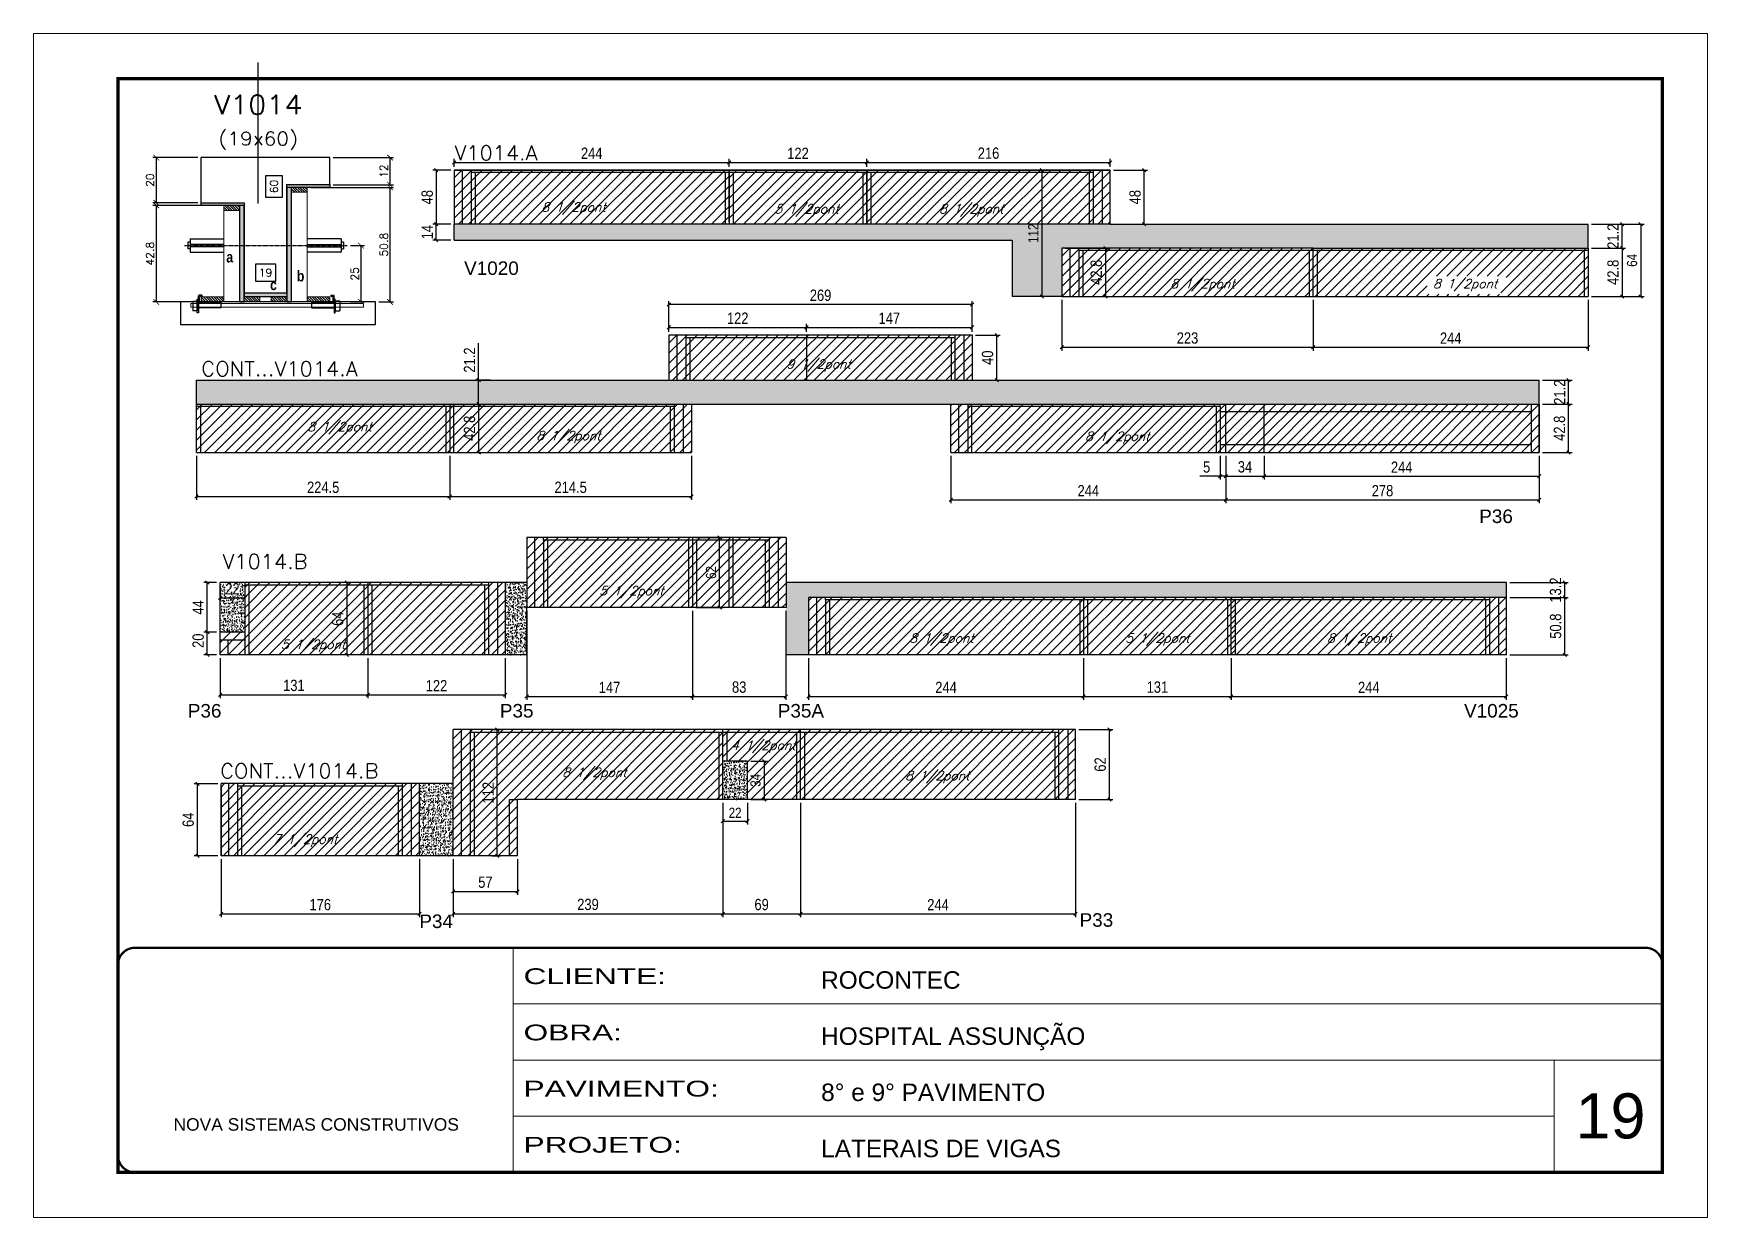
# Model space of a CAD drawing. Extents: x -20960 to -5926, y -2106 to 21915.
# Drawn here: x -9023 to -7538, y 16271 to 17321 of the extents above; entities that cross this region are included whole.
import ezdxf
from ezdxf.enums import TextEntityAlignment as Align

# ---------------------------------------------------------------- set-up
doc = ezdxf.new("R2010")
doc.units = 0
for name, pattern in [('CONTINUO', [0]), ('DASHED', [0.75, 0.5, -0.25]), ('HIDDEN', [0.375, 0.25, -0.125])]:
    doc.linetypes.add(name, pattern=pattern)
for name, color, linetype in [('5', 5, 'Continuous'), ('barrote', 251, 'Continuous'), ('COTA', 241, 'Continuous'), ('Cota Seção (2x)', 4, 'Continuous'), ('detalhes', 4, 'Continuous'), ('Painéis', 200, 'Continuous'), ('presilha', 1, 'Continuous'), ('Reaproveitamento', 251, 'Continuous'), ('SARR_2.2x7', 40, 'Continuous'), ('SARR_3.5x7', 81, 'Continuous'), ('TENSOR', 3, 'Continuous'), ('texto', 7, 'Continuous'), ('Texto de Titulo', 7, 'Continuous'), ('Texto Qtd Sarr', 242, 'Continuous')]:
    doc.layers.add(name, color=color, linetype=linetype)
for name, color, linetype, lineweight in [('CARIMBO', 255, 'Continuous', 9), ('CONCRETO', 251, 'Continuous', 25), ('Folhas', 255, 'Continuous', 9), ('Hachura', 251, 'Continuous', 9), ('Madeira', 126, 'Continuous', 18), ('SARRAFO DE PRESSAO', 251, 'DASHED', 9), ('SCO-___-LAJ', 2, 'Continuous', 0), ('Texto Seção', 7, 'Continuous', 15)]:
    doc.layers.add(name, color=color, linetype=linetype, lineweight=lineweight)
doc.styles.add('ARIAL', font='arial.ttf')
doc.styles.add('COTA TECNICA', font='techl___.ttf', dxfattribs={"height": 10})
doc.styles.add('COTA TECNICA-50', font='techl___.ttf', dxfattribs={"height": 9})
doc.styles.add('REGUA-120', font='ROMANS.shx', dxfattribs={"height": 15})
doc.styles.add('Romans', font='romans.shx')
doc.styles.get("Standard").update_dxf_attribs({"font": 'arial.ttf'})
doc.styles.add('TECNICA', font='techb___.ttf', dxfattribs={"height": 10})
doc.styles.add('Tecnologia', font='')
doc.styles.get('Tecnologia').set_extended_font_data('Forgotten Futurist')
doc.dimstyles.new('COTA PAINEL-50', dxfattribs={"dimtxt": 9, "dimasz": 3, "dimexe": 3, "dimexo": 3, "dimgap": 3, "dimtad": 1, "dimdec": 1, "dimzin": 12, "dimdsep": 46, "dimtxsty": 'COTA TECNICA-50', "dimblk1": 'OBLIQUE', "dimblk2": 'OBLIQUE', "dimsah": 1, "dimcen": 0.9, "dimclrd": 4, "dimclre": 4, "dimclrt": 240, "dimadec": 1, "dimazin": 3, "dimtfac": 1, "dimtdec": 1, "dimtmove": 0, "dimatfit": 3, "dimfxl": 1, "dimtolj": 1, "dimtzin": 12, "dimarcsym": 0})
doc.dimstyles.new('Cota Seção (2x)', dxfattribs={"dimtxt": 7, "dimasz": 5, "dimexe": 3, "dimexo": 3, "dimgap": 2, "dimtad": 3, "dimdec": 1, "dimlfac": 0.5, "dimzin": 12, "dimdsep": 46, "dimtxsty": 'Romans', "dimblk": 'ARCHTICK', "dimcen": 0, "dimclrd": 4, "dimclre": 4, "dimclrt": 1, "dimadec": 1, "dimazin": 3, "dimtfac": 1, "dimtdec": 1, "dimtmove": 0, "dimatfit": 3, "dimldrblk": 'OBLIQUE', "dimfxl": 1, "dimtolj": 1, "dimtzin": 12, "dimarcsym": 0})
doc.dimstyles.new('Cota Seção interna', dxfattribs={"dimtxt": 7, "dimasz": 6, "dimexe": 0.18, "dimexo": 2, "dimgap": -4, "dimtad": 3, "dimdec": 1, "dimlfac": 0.5, "dimzin": 12, "dimdsep": 46, "dimtxsty": 'Romans', "dimblk": 'ARCHTICK', "dimcen": 0.09, "dimse1": 1, "dimse2": 1, "dimsd1": 1, "dimsd2": 1, "dimclrd": 180, "dimclre": 5, "dimclrt": 1, "dimadec": 0, "dimazin": 3, "dimtfac": 1, "dimtdec": 1, "dimtofl": 0, "dimtmove": 0, "dimatfit": 3, "dimldrblk": 'ARCHTICK', "dimfxl": 1, "dimtolj": 1, "dimtzin": 0, "dimarcsym": 0})
doc.dimstyles.new('PAINEL', dxfattribs={"dimtxt": 10, "dimasz": 3, "dimexe": 3, "dimexo": 3, "dimgap": 3, "dimtad": 1, "dimdec": 1, "dimzin": 12, "dimdsep": 46, "dimtxsty": 'COTA TECNICA', "dimblk1": 'OBLIQUE', "dimblk2": 'OBLIQUE', "dimsah": 1, "dimcen": 0.9, "dimclrd": 4, "dimclre": 4, "dimclrt": 240, "dimadec": 1, "dimazin": 3, "dimtfac": 1, "dimtdec": 1, "dimtmove": 0, "dimatfit": 3, "dimfxl": 1, "dimtolj": 1, "dimtzin": 12, "dimarcsym": 0})
pattern_1 = [(50, (-146134.4264, -13679.352), (5.46554007, -0.47817257), [0.5715, -6.2865]), (355, (-146134.4264, -13679.352), (-1.05730264, 5.73170536), [0.4572, -5.02921753]), (100.4514447, (-146133.971, -13679.392), (4.40823741, 5.25353256), [0.48570026, -5.34270734]), (46.1842, (-146134.4264, -13677.828), (8.13237123, -1.26126984), [0.85725, -9.42975]), (96.6355576, (-146133.749, -13677.933), (7.122124, 7.42278374), [0.7285507, -8.01406824]), (351.184151, (-146134.426, -13677.828), (7.122124, 7.42278374), [0.685799, -7.54379196]), (21, (-146133.6644, -13678.209), (4.54843174, -3.06795595), [0.5715, -6.2865]), (326, (-146133.6644, -13678.209), (1.85406085, 5.52563898), [0.4572, -5.0292]), (71.451445, (-146133.2854, -13678.4646), (6.40249258, 2.45768307), [0.48570026, -5.34269813]), (37.5, (-146134.4264, -13679.352), (0.092658098, 2.536651166), [0, -4.96824, 0, -5.1054, 0, -5.04825]), (7.5, (-146134.4264, -13679.352), (2.004589875, 3.005417245), [0, -2.91084, 0, -4.85394, 0, -1.92405]), (327.5, (-146136.1257, -13679.352), (4.067717855, -0.17186232), [0, -1.905, 0, -5.9436, 0, -7.8867]), (317.5, (-146136.8877, -13679.352), (4.44387544, 0.76279473), [0, -2.4765, 0, -3.94716, 0, -5.6007])]
pattern_2 = [(45, (-150969.062, -14864.0985), (-4.49012806, 4.49012806), [])]
pattern_3 = [(45, (-150927.465, -11389.8575), (-4.49012806, 4.49012806), [])]

msp = doc.modelspace()

# ---------------------------------------------------------------- texts
at = {"layer": '5', "linetype": 'Continuous'}
for s, rotation, p in [('V1020', 0.00004, (-8641.48, 17106.96)), ('P36', 0.00004, (-7741.01, 16886.96)), ('P36', 359.99996, (-8886.57, 16714.47)), ('P35', 359.99996, (-8609.75, 16714.48)), ('P35A', 359.99996, (-8363.22, 16714.48)), ('V1025', 359.99996, (-7754.47, 16714.48)), ('P34', 359.99996, (-8681.21, 16527.8)), ('P33', 359.99996, (-8095.53, 16528.94))]:
    msp.add_text(s, height=12, rotation=rotation, dxfattribs=at).set_placement(p)
at = {"layer": 'CARIMBO', "style": 'ARIAL'}
msp.add_text('19', height=40, dxfattribs=at).set_placement((-7655.64, 16341.23))
at = {"layer": 'detalhes', "style": 'TECNICA'}
for s, p in [('a', (-8852.46, 17118.08)), ('b', (-8789.91, 17101.24)), ('c', (-8813.65, 17093.54))]:
    msp.add_text(s, height=9.6, dxfattribs=at).set_placement(p)
at = {"layer": 'texto', "color": 2, "char_height": 8, "attachment_point": 5, "style": 'Romans'}
for s, insert in [('{\\Q19;\\C256;8 1/2pont}', (-8544.41, 17165.8)), ('{\\Q19;\\C256;5 1/2pont}', (-8337.62, 17164.27)), ('{\\Q19;\\C256;8 1/2pont}', (-8191.54, 17164.27)), ('{\\Q19;\\C256;8 1/2pont}', (-7986.44, 17097.94)), ('{\\Q19;\\C256;8 1/2pont}', (-7753.5, 17097.94)), ('{\\Q19;\\C256;9 1/2pont}', (-8326.92, 17026.63)), ('{\\Q19;\\C256;8 1/2pont}', (-8751.9, 16971.03)), ('{\\Q19;\\C256;8 1/2pont}', (-8548.95, 16963.24)), ('{\\Q19;\\C256;8 1/2pont}', (-8062.02, 16962.63)), ('{\\Q19;\\C256;5 1/2pont}', (-8493.02, 16825.56)), ('{\\Q19;\\C256;5 1/2pont}', (-8775.39, 16777.97)), ('{\\Q19;\\C256;8 1/2pont}', (-8218, 16783.56)), ('{\\Q19;\\C256;5 1/2pont}', (-8026.45, 16783.56)), ('{\\Q19;\\C256;8 1/2pont}', (-7847.5, 16783.56)), ('{\\Q19;\\C256;4 1/2pont}', (-8375.97, 16688.54)), ('{\\Q19;\\C256;8 1/2pont}', (-8525.89, 16664.54)), ('{\\Q19;\\C256;8 1/2pont}', (-8221.72, 16661.66)), ('{\\Q19;\\C256;7 1/2pont}', (-8782.46, 16605.28))]:
    msp.add_mtext(s, dxfattribs=dict(at, insert=insert))
at = {"layer": 'Texto Seção', "style": 'REGUA-120', "width": 1.05}
for s, p in [('V1014.A', (-8650.11, 17208.62)), ('CONT...V1014.A', (-8874.62, 17017.31)), ('V1014.B', (-8855.88, 16846.25)), ('CONT...V1014.B', (-8857.91, 16660.6))]:
    msp.add_text(s, height=13, dxfattribs=at).set_placement(p)

# ---------------------------------------------------------------- blocks, each defined once
blk = doc.blocks.new('9999999999')
at = {"color": 30, "linetype": 'CONTINUO'}
for p, q in [((98564.6, 34230.2), (98564.6, 34429.4)), ((98564.6, 34379.6), (99584, 34379.6)), ((98564.6, 34329.8), (99488, 34329.8)), ((99584, 34329.8), (99488, 34329.8)), ((99488, 34329.8), (99488, 34230.2)), ((98564.6, 34280), (99488, 34280))]:
    blk.add_line(p, q, dxfattribs=at)
at = {"color": 30, "linetype": 'CONTINUO', "const_width": 2}
blk.add_lwpolyline([(99584, 34230.2), (99584, 34414.4, 0.414214), (99569, 34429.4), (98229, 34429.4, 0.414214), (98214, 34414.4), (98214, 34245.2, 0.414214), (98229, 34230.2), (99584, 34230.2)], format="xyb", dxfattribs=at)
at = {"layer": 'Folhas'}
blk.add_lwpolyline([(98139, 34190.2), (99624, 34190.2), (99624, 35240.2), (98139, 35240.2)], close=True, dxfattribs=at)
at = {"layer": 'Folhas', "color": 30, "const_width": 3}
blk.add_lwpolyline([(98214, 34230.2), (99584, 34230.2), (99584, 35200.2), (98214, 35200.2)], close=True, dxfattribs=at)
at = {"color": 7, "linetype": 'Continuous', "ltscale": 5, "style": 'ARIAL'}
for s, height, p in [('ROCONTEC', 15.48, (98837.7, 34393.1)), ('HOSPITAL ASSUNÇÃO', 15.483, (98837.7, 34343.3)), ('8° e 9° PAVIMENTO', 15.483, (98837.7, 34293.5)), ('NOVA SISTEMAS CONSTRUTIVOS', 11.059, (98263.2, 34267.2)), ('LATERAIS DE VIGAS', 15.483, (98837.7, 34243.7))]:
    blk.add_text(s, height=height, dxfattribs=at).set_placement(p)
at = {"layer": 'Folhas', "color": 7, "style": 'Tecnologia', "width": 1.5}
for s, p in [('CLIENTE:', (98573.7, 34397.2)), ('OBRA:', (98573.7, 34347.3)), ('PAVIMENTO:', (98573.7, 34297.5)), ('PROJETO:', (98573.7, 34247.7))]:
    blk.add_text(s, height=14, dxfattribs=at).set_placement(p)
blk = doc.blocks.new('titulo1')
at = {"layer": 'Defpoints', "color": 252, "linetype": 'HIDDEN', "ltscale": 2}
blk.add_line((0, 0), (0, 125), dxfattribs=at)
at = {"layer": 'Defpoints', "style": 'Romans', "oblique": 15}
blk.add_attdef('FOLHA', text='', height=10, dxfattribs=at).set_placement((0, 15.6), align=Align.MIDDLE_CENTER)
at = {"layer": 'Texto Qtd Sarr', "color": 3, "style": 'Romans', "oblique": 15}
for tag, height, p in [('TITULO', 17, (0, 71.4)), ('SEÇÃO', 12, (0, 41.5))]:
    blk.add_attdef(tag, text='', height=height, dxfattribs=at).set_placement(p, align=Align.MIDDLE_CENTER)
blk = doc.blocks.new('*D6931')
at = {"layer": 'Cota Seção (2x)', "color": 180, "lineweight": -2, "transparency": 16777216}
for p, q in [((-8802.6, 17194.9), (-8817.6, 17194.9)), ((-8817.6, 17194.9), (-8817.6, 17175.9)), ((-8802.6, 17175.9), (-8802.6, 17194.9)), ((-8817.6, 17175.9), (-8802.6, 17175.9))]:
    blk.add_line(p, q, dxfattribs=at)
at = {"layer": 'Defpoints', "color": 0, "transparency": 16777216}
for p in [(-8798.6, 17211), (-8798.6, 17211), (-8798.6, 17091)]:
    blk.add_point(p, dxfattribs=at)
at = {"layer": 'Cota Seção (2x)', "color": 1, "transparency": 16777216, "insert": (-8810.1, 17185.4), "char_height": 7, "attachment_point": 5, "rotation": 90, "style": 'Romans'}
blk.add_mtext('\\A1;60', dxfattribs=at)
blk = doc.blocks.new('_ArchTick')
at = {"color": 0, "linetype": 'ByBlock', "const_width": 0.15}
blk.add_lwpolyline([(-0.5, -0.5), (0.5, 0.5)], dxfattribs=at)
blk = doc.blocks.new('PRESILHA METÁLICA 1')
at = {"layer": 'presilha'}
for p, q in [((0, 13), (6, 13)), ((0, 13), (0, 0)), ((6, 0), (0, 0)), ((6, 15.5), (7.5, 15.5)), ((6, -2.5), (6, 15.5)), ((6, 13), (6, 0)), ((7.5, 10.6), (7.5, 19.9)), ((7.5, 15.5), (7.5, -2.5)), ((37.5, 4.1), (7.5, 4.1)), ((12, 21), (8.6, 21)), ((9, 11.6), (9, 18.9)), ((12, 19.5), (9.6, 19.5)), ((37.5, 11), (9.6, 11)), ((12, 21), (12, 19.5)), ((37.5, 11), (37.5, 4.1)), ((7.5, -2.5), (6, -2.5))]:
    blk.add_line(p, q, dxfattribs=at)
for centre, radius, start, end in [((8.6, 19.9), 1.14, 90, 180), ((9.6, 18.9), 0.57, 90, 180), ((9.6, 11.6), 0.57, 180, 270)]:
    blk.add_arc(centre, radius, start, end, dxfattribs=at)
blk = doc.blocks.new('*D6932')
at = {"layer": 'Cota Seção (2x)', "color": 180, "lineweight": -2, "transparency": 16777216}
for p, q in [((-8808.6, 17116.5), (-8826.6, 17116.5)), ((-8826.6, 17116.5), (-8826.6, 17101.5)), ((-8808.6, 17101.5), (-8808.6, 17116.5)), ((-8826.6, 17101.5), (-8808.6, 17101.5))]:
    blk.add_line(p, q, dxfattribs=at)
at = {"layer": 'Defpoints', "color": 0, "transparency": 16777216}
for p in [(-8798.6, 17097.5), (-8836.6, 17083), (-8798.6, 17083)]:
    blk.add_point(p, dxfattribs=at)
at = {"layer": 'Cota Seção (2x)', "color": 1, "transparency": 16777216, "insert": (-8817.6, 17109), "char_height": 7, "attachment_point": 5, "style": 'Romans'}
blk.add_mtext('\\A1;19', dxfattribs=at)
blk = doc.blocks.new('*D6933')
at = {"layer": 'COTA', "color": 4, "lineweight": -2, "transparency": 16777216}
for p, q in [((-8857.6, 17168.6), (-8917.6, 17168.6)), ((-8914.6, 17168.6), (-8914.6, 17083)), ((-8857.6, 17083), (-8917.6, 17083))]:
    blk.add_line(p, q, dxfattribs=at)
at = {"layer": 'Defpoints', "color": 0, "transparency": 16777216}
for p in [(-8854.6, 17168.6), (-8914.6, 17083), (-8854.6, 17083)]:
    blk.add_point(p, dxfattribs=at)
at = {"layer": 'COTA', "color": 4, "lineweight": -2, "transparency": 16777216, "xscale": 5, "yscale": 5, "zscale": 5}
for p, rotation in [((-8914.6, 17168.6), 90), ((-8914.6, 17083), 270)]:
    blk.add_blockref('_ArchTick', p, dxfattribs=dict(at, rotation=rotation))
at = {"layer": 'COTA', "color": 1, "transparency": 16777216, "insert": (-8920.1, 17125.8), "char_height": 7, "attachment_point": 5, "rotation": 90, "style": 'Romans'}
blk.add_mtext('\\A1;42.8', dxfattribs=at)
blk = doc.blocks.new('_Oblique')
at = {"color": 0, "linetype": 'ByBlock', "lineweight": -2}
blk.add_line((-0.5, -0.5), (0.5, 0.5), dxfattribs=at)
blk = doc.blocks.new('*D6934')
at = {"layer": 'COTA', "color": 4, "lineweight": -2, "transparency": 16777216}
for p, q in [((-8742.3, 17133), (-8730, 17133)), ((-8733, 17133), (-8733, 17083)), ((-8742.3, 17083), (-8730, 17083))]:
    blk.add_line(p, q, dxfattribs=at)
at = {"layer": 'Defpoints', "color": 0, "transparency": 16777216}
for p in [(-8745.3, 17133), (-8745.3, 17083), (-8733, 17083)]:
    blk.add_point(p, dxfattribs=at)
at = {"layer": 'COTA', "color": 4, "lineweight": -2, "transparency": 16777216, "xscale": 5, "yscale": 5, "zscale": 5}
for p, rotation in [((-8733, 17133), 90), ((-8733, 17083), 270)]:
    blk.add_blockref('_ArchTick', p, dxfattribs=dict(at, rotation=rotation))
at = {"layer": 'COTA', "color": 1, "transparency": 16777216, "insert": (-8738.5, 17108), "char_height": 7, "attachment_point": 5, "rotation": 90, "style": 'Romans'}
blk.add_mtext('\\A1;25', dxfattribs=at)
blk = doc.blocks.new('*D6935')
at = {"layer": 'COTA', "color": 4, "lineweight": -2, "transparency": 16777216}
for p, q in [((-8877.6, 17211), (-8917.6, 17211)), ((-8914.6, 17211), (-8914.6, 17171)), ((-8877.6, 17171), (-8917.6, 17171))]:
    blk.add_line(p, q, dxfattribs=at)
at = {"layer": 'Defpoints', "color": 0, "transparency": 16777216}
for p in [(-8874.6, 17211), (-8914.6, 17171), (-8874.6, 17171)]:
    blk.add_point(p, dxfattribs=at)
at = {"layer": 'COTA', "color": 4, "lineweight": -2, "transparency": 16777216, "xscale": 5, "yscale": 5, "zscale": 5}
for p, rotation in [((-8914.6, 17211), 90), ((-8914.6, 17171), 270)]:
    blk.add_blockref('_ArchTick', p, dxfattribs=dict(at, rotation=rotation))
at = {"layer": 'COTA', "color": 1, "transparency": 16777216, "insert": (-8920.1, 17191), "char_height": 7, "attachment_point": 5, "rotation": 90, "style": 'Romans'}
blk.add_mtext('\\A1;20', dxfattribs=at)
blk = doc.blocks.new('*D6936')
at = {"layer": 'COTA', "color": 4, "lineweight": -2, "transparency": 16777216}
for p, q in [((-8777.6, 17184.6), (-8704.2, 17184.6)), ((-8707.2, 17083), (-8707.2, 17184.6)), ((-8717, 17083), (-8704.2, 17083))]:
    blk.add_line(p, q, dxfattribs=at)
at = {"layer": 'Defpoints', "color": 0, "transparency": 16777216}
for p in [(-8780.6, 17184.6), (-8707.2, 17184.6), (-8720, 17083)]:
    blk.add_point(p, dxfattribs=at)
at = {"layer": 'COTA', "color": 4, "lineweight": -2, "transparency": 16777216, "xscale": 5, "yscale": 5, "zscale": 5}
for p, rotation in [((-8707.2, 17184.6), 90), ((-8707.2, 17083), 270)]:
    blk.add_blockref('_ArchTick', p, dxfattribs=dict(at, rotation=rotation))
at = {"layer": 'COTA', "color": 1, "transparency": 16777216, "insert": (-8712.7, 17133.8), "char_height": 7, "attachment_point": 5, "rotation": 90, "style": 'Romans'}
blk.add_mtext('\\A1;50.8', dxfattribs=at)
blk = doc.blocks.new('*D6937')
at = {"layer": 'COTA', "color": 4, "lineweight": -2, "transparency": 16777216}
for p, q in [((-8757.6, 17211), (-8704.2, 17211)), ((-8707.2, 17187), (-8707.2, 17211)), ((-8757.6, 17187), (-8704.2, 17187))]:
    blk.add_line(p, q, dxfattribs=at)
at = {"layer": 'Defpoints', "color": 0, "transparency": 16777216}
for p in [(-8760.6, 17211), (-8707.2, 17211), (-8760.6, 17187)]:
    blk.add_point(p, dxfattribs=at)
at = {"layer": 'COTA', "color": 4, "lineweight": -2, "transparency": 16777216, "xscale": 5, "yscale": 5, "zscale": 5}
for p, rotation in [((-8707.2, 17211), 90), ((-8707.2, 17187), 270)]:
    blk.add_blockref('_ArchTick', p, dxfattribs=dict(at, rotation=rotation))
at = {"layer": 'COTA', "color": 1, "transparency": 16777216, "insert": (-8712.7, 17199), "char_height": 7, "attachment_point": 5, "rotation": 90, "style": 'Romans'}
blk.add_mtext('\\A1;12', dxfattribs=at)
blk = doc.blocks.new('*D6938')
at = {"layer": 'COTA', "color": 4, "linetype": 'ByBlock', "lineweight": -2, "transparency": 16777216}
for p, q in [((-7888.3, 17084.9), (-7888.3, 17039.8)), ((-7644.3, 17084.9), (-7644.3, 17039.8)), ((-7888.3, 17042.8), (-7644.3, 17042.8))]:
    blk.add_line(p, q, dxfattribs=at)
at = {"layer": 'Defpoints', "color": 0, "linetype": 'ByBlock', "transparency": 16777216}
for p in [(-7888.3, 17087.9), (-7644.3, 17087.9), (-7644.3, 17042.8)]:
    blk.add_point(p, dxfattribs=at)
at = {"layer": 'COTA', "color": 4, "linetype": 'ByBlock', "lineweight": -2, "transparency": 16777216, "xscale": 3, "yscale": 3, "zscale": 3, "rotation": 180}
blk.add_blockref('_Oblique', (-7888.3, 17042.8), dxfattribs=at)
at = {"layer": 'COTA', "color": 4, "linetype": 'ByBlock', "lineweight": -2, "transparency": 16777216, "xscale": 3, "yscale": 3, "zscale": 3}
blk.add_blockref('_Oblique', (-7644.3, 17042.8), dxfattribs=at)
at = {"layer": 'COTA', "color": 240, "linetype": 'ByBlock', "transparency": 16777216, "insert": (-7766.3, 17050.9), "char_height": 10, "attachment_point": 5, "style": 'COTA TECNICA'}
blk.add_mtext('\\A1;244', dxfattribs=at)
blk = doc.blocks.new('*D6939')
at = {"layer": 'COTA', "color": 4, "linetype": 'ByBlock', "lineweight": -2, "transparency": 16777216}
for p, q in [((-8653.3, 17151.9), (-8669.2, 17151.9)), ((-8666.2, 17137.9), (-8666.2, 17151.9)), ((-8653.3, 17137.9), (-8669.2, 17137.9))]:
    blk.add_line(p, q, dxfattribs=at)
at = {"layer": 'Defpoints', "color": 0, "linetype": 'ByBlock', "transparency": 16777216}
for p in [(-8666.2, 17151.9), (-8650.3, 17151.9), (-8650.3, 17137.9)]:
    blk.add_point(p, dxfattribs=at)
at = {"layer": 'COTA', "color": 4, "linetype": 'ByBlock', "lineweight": -2, "transparency": 16777216, "xscale": 3, "yscale": 3, "zscale": 3}
for p, rotation in [((-8666.2, 17151.9), 90), ((-8666.2, 17137.9), 270)]:
    blk.add_blockref('_Oblique', p, dxfattribs=dict(at, rotation=rotation))
at = {"layer": 'COTA', "color": 240, "linetype": 'ByBlock', "transparency": 16777216, "insert": (-8674.2, 17144.9), "char_height": 10, "attachment_point": 5, "rotation": 90, "style": 'COTA TECNICA'}
blk.add_mtext('\\A1;14', dxfattribs=at)
blk = doc.blocks.new('*D6940')
at = {"layer": 'COTA', "color": 4, "linetype": 'ByBlock', "lineweight": -2, "transparency": 16777216}
for p, q in [((-7641.3, 17151.9), (-7611.2, 17151.9)), ((-7614.2, 17130.7), (-7614.2, 17151.9)), ((-7641.3, 17130.7), (-7611.2, 17130.7))]:
    blk.add_line(p, q, dxfattribs=at)
at = {"layer": 'Defpoints', "color": 0, "linetype": 'ByBlock', "transparency": 16777216}
for p in [(-7644.3, 17151.9), (-7614.2, 17151.9), (-7644.3, 17130.7)]:
    blk.add_point(p, dxfattribs=at)
at = {"layer": 'COTA', "color": 4, "linetype": 'ByBlock', "lineweight": -2, "transparency": 16777216, "xscale": 3, "yscale": 3, "zscale": 3}
for p, rotation in [((-7614.2, 17151.9), 90), ((-7614.2, 17130.7), 270)]:
    blk.add_blockref('_Oblique', p, dxfattribs=dict(at, rotation=rotation))
at = {"layer": 'COTA', "color": 240, "linetype": 'ByBlock', "transparency": 16777216, "insert": (-7622.3, 17141.3), "char_height": 10, "attachment_point": 5, "rotation": 90, "style": 'COTA TECNICA'}
blk.add_mtext('\\A1;21.2', dxfattribs=at)
blk = doc.blocks.new('*D6969')
at = {"layer": 'COTA', "color": 4, "lineweight": -2, "transparency": 16777216}
for p, q in [((-8111.3, 17084.9), (-8111.3, 17039.8)), ((-7888.3, 17084.9), (-7888.3, 17039.8)), ((-8111.3, 17042.8), (-7888.3, 17042.8))]:
    blk.add_line(p, q, dxfattribs=at)
at = {"layer": 'Defpoints', "color": 0, "transparency": 16777216}
for p in [(-8111.3, 17087.9), (-7888.3, 17087.9), (-7888.3, 17042.8)]:
    blk.add_point(p, dxfattribs=at)
at = {"layer": 'COTA', "color": 4, "lineweight": -2, "transparency": 16777216, "xscale": 3, "yscale": 3, "zscale": 3, "rotation": 180}
blk.add_blockref('_Oblique', (-8111.3, 17042.8), dxfattribs=at)
at = {"layer": 'COTA', "color": 4, "lineweight": -2, "transparency": 16777216, "xscale": 3, "yscale": 3, "zscale": 3}
blk.add_blockref('_Oblique', (-7888.3, 17042.8), dxfattribs=at)
at = {"layer": 'COTA', "color": 240, "transparency": 16777216, "insert": (-7999.8, 17051), "char_height": 10, "attachment_point": 5, "style": 'COTA TECNICA'}
blk.add_mtext('\\A1;223', dxfattribs=at)
blk = doc.blocks.new('*D6970')
at = {"layer": 'COTA', "color": 4, "lineweight": -2, "transparency": 16777216}
for p, q in [((-7641.3, 17130.7), (-7611.2, 17130.7)), ((-7614.2, 17130.7), (-7614.2, 17087.9)), ((-7641.3, 17087.9), (-7611.2, 17087.9))]:
    blk.add_line(p, q, dxfattribs=at)
at = {"layer": 'Defpoints', "color": 0, "transparency": 16777216}
for p in [(-7644.3, 17130.7), (-7644.3, 17087.9), (-7614.2, 17087.9)]:
    blk.add_point(p, dxfattribs=at)
at = {"layer": 'COTA', "color": 4, "lineweight": -2, "transparency": 16777216, "xscale": 3, "yscale": 3, "zscale": 3}
for p, rotation in [((-7614.2, 17130.7), 90), ((-7614.2, 17087.9), 270)]:
    blk.add_blockref('_Oblique', p, dxfattribs=dict(at, rotation=rotation))
at = {"layer": 'COTA', "color": 240, "transparency": 16777216, "insert": (-7622.3, 17109.3), "char_height": 10, "attachment_point": 5, "rotation": 90, "style": 'COTA TECNICA'}
blk.add_mtext('\\A1;42.8', dxfattribs=at)
blk = doc.blocks.new('*D6955')
at = {"layer": 'COTA', "color": 4, "lineweight": -2, "ltscale": 25, "transparency": 16777216}
for p, q in [((-8653.3, 17199.9), (-8669.2, 17199.9)), ((-8666.2, 17199.9), (-8666.2, 17151.9)), ((-8653.3, 17151.9), (-8669.2, 17151.9))]:
    blk.add_line(p, q, dxfattribs=at)
at = {"layer": 'Defpoints', "color": 0, "ltscale": 25, "transparency": 16777216}
for p in [(-8650.3, 17199.9), (-8666.2, 17151.9), (-8650.3, 17151.9)]:
    blk.add_point(p, dxfattribs=at)
at = {"layer": 'COTA', "color": 4, "lineweight": -2, "ltscale": 25, "transparency": 16777216, "xscale": 3, "yscale": 3, "zscale": 3}
for p, rotation in [((-8666.2, 17199.9), 90), ((-8666.2, 17151.9), 270)]:
    blk.add_blockref('_Oblique', p, dxfattribs=dict(at, rotation=rotation))
at = {"layer": 'COTA', "color": 240, "ltscale": 25, "transparency": 16777216, "insert": (-8674.2, 17175.9), "char_height": 10, "attachment_point": 5, "rotation": 90, "style": 'COTA TECNICA'}
blk.add_mtext('\\A1;48', dxfattribs=at)
blk = doc.blocks.new('*D6956')
at = {"layer": 'COTA', "color": 4, "lineweight": -2, "ltscale": 25, "transparency": 16777216}
for p, q in [((-8650.3, 17202.9), (-8650.3, 17209.8)), ((-8650.3, 17206.8), (-8406.3, 17206.8)), ((-8406.3, 17202.9), (-8406.3, 17209.8))]:
    blk.add_line(p, q, dxfattribs=at)
at = {"layer": 'Defpoints', "color": 0, "ltscale": 25, "transparency": 16777216}
for p in [(-8650.3, 17199.9), (-8406.3, 17206.8), (-8406.3, 17199.9)]:
    blk.add_point(p, dxfattribs=at)
at = {"layer": 'COTA', "color": 4, "lineweight": -2, "ltscale": 25, "transparency": 16777216, "xscale": 3, "yscale": 3, "zscale": 3, "rotation": 180}
blk.add_blockref('_Oblique', (-8650.3, 17206.8), dxfattribs=at)
at = {"layer": 'COTA', "color": 4, "lineweight": -2, "ltscale": 25, "transparency": 16777216, "xscale": 3, "yscale": 3, "zscale": 3}
blk.add_blockref('_Oblique', (-8406.3, 17206.8), dxfattribs=at)
at = {"layer": 'COTA', "color": 240, "ltscale": 25, "transparency": 16777216, "insert": (-8528.3, 17214.9), "char_height": 10, "attachment_point": 5, "style": 'COTA TECNICA'}
blk.add_mtext('\\A1;244', dxfattribs=at)
blk = doc.blocks.new('*D6957')
at = {"layer": 'COTA', "color": 4, "lineweight": -2, "ltscale": 25, "transparency": 16777216}
for p, q in [((-8406.3, 17202.9), (-8406.3, 17209.8)), ((-8406.3, 17206.8), (-8284.3, 17206.8)), ((-8284.3, 17202.9), (-8284.3, 17209.8))]:
    blk.add_line(p, q, dxfattribs=at)
at = {"layer": 'Defpoints', "color": 0, "ltscale": 25, "transparency": 16777216}
for p in [(-8406.3, 17199.9), (-8284.3, 17206.8), (-8284.3, 17199.9)]:
    blk.add_point(p, dxfattribs=at)
at = {"layer": 'COTA', "color": 4, "lineweight": -2, "ltscale": 25, "transparency": 16777216, "xscale": 3, "yscale": 3, "zscale": 3, "rotation": 180}
blk.add_blockref('_Oblique', (-8406.3, 17206.8), dxfattribs=at)
at = {"layer": 'COTA', "color": 4, "lineweight": -2, "ltscale": 25, "transparency": 16777216, "xscale": 3, "yscale": 3, "zscale": 3}
blk.add_blockref('_Oblique', (-8284.3, 17206.8), dxfattribs=at)
at = {"layer": 'COTA', "color": 240, "ltscale": 25, "transparency": 16777216, "insert": (-8345.3, 17214.8), "char_height": 10, "attachment_point": 5, "style": 'COTA TECNICA'}
blk.add_mtext('\\A1;122', dxfattribs=at)
blk = doc.blocks.new('*D6958')
at = {"layer": 'COTA', "color": 4, "lineweight": -2, "ltscale": 25, "transparency": 16777216}
for p, q in [((-8284.3, 17202.9), (-8284.3, 17209.8)), ((-8284.3, 17206.8), (-8068.3, 17206.8)), ((-8068.3, 17202.9), (-8068.3, 17209.8))]:
    blk.add_line(p, q, dxfattribs=at)
at = {"layer": 'Defpoints', "color": 0, "ltscale": 25, "transparency": 16777216}
for p in [(-8284.3, 17199.9), (-8068.3, 17206.8), (-8068.3, 17199.9)]:
    blk.add_point(p, dxfattribs=at)
at = {"layer": 'COTA', "color": 4, "lineweight": -2, "ltscale": 25, "transparency": 16777216, "xscale": 3, "yscale": 3, "zscale": 3, "rotation": 180}
blk.add_blockref('_Oblique', (-8284.3, 17206.8), dxfattribs=at)
at = {"layer": 'COTA', "color": 4, "lineweight": -2, "ltscale": 25, "transparency": 16777216, "xscale": 3, "yscale": 3, "zscale": 3}
blk.add_blockref('_Oblique', (-8068.3, 17206.8), dxfattribs=at)
at = {"layer": 'COTA', "color": 240, "ltscale": 25, "transparency": 16777216, "insert": (-8176.3, 17214.9), "char_height": 10, "attachment_point": 5, "style": 'COTA TECNICA'}
blk.add_mtext('\\A1;216', dxfattribs=at)
blk = doc.blocks.new('*D6959')
at = {"layer": 'COTA', "color": 4, "lineweight": -2, "ltscale": 25, "transparency": 16777216}
for p, q in [((-8065.3, 17199.9), (-8035.2, 17199.9)), ((-8038.2, 17151.9), (-8038.2, 17199.9)), ((-8065.3, 17151.9), (-8035.2, 17151.9))]:
    blk.add_line(p, q, dxfattribs=at)
at = {"layer": 'Defpoints', "color": 0, "ltscale": 25, "transparency": 16777216}
for p in [(-8068.3, 17199.9), (-8038.2, 17199.9), (-8068.3, 17151.9)]:
    blk.add_point(p, dxfattribs=at)
at = {"layer": 'COTA', "color": 4, "lineweight": -2, "ltscale": 25, "transparency": 16777216, "xscale": 3, "yscale": 3, "zscale": 3}
for p, rotation in [((-8038.2, 17199.9), 90), ((-8038.2, 17151.9), 270)]:
    blk.add_blockref('_Oblique', p, dxfattribs=dict(at, rotation=rotation))
at = {"layer": 'COTA', "color": 240, "ltscale": 25, "transparency": 16777216, "insert": (-8046.3, 17175.9), "char_height": 10, "attachment_point": 5, "rotation": 90, "style": 'COTA TECNICA'}
blk.add_mtext('\\A1;48', dxfattribs=at)
blk = doc.blocks.new('*D6960')
at = {"layer": 'COTA', "color": 4, "lineweight": -2, "ltscale": 25, "transparency": 16777216}
for p, q in [((-8108.3, 17130.7), (-8069.6, 17130.7)), ((-8072.6, 17130.7), (-8072.6, 17087.9)), ((-8108.3, 17087.9), (-8069.6, 17087.9))]:
    blk.add_line(p, q, dxfattribs=at)
at = {"layer": 'Defpoints', "color": 0, "ltscale": 25, "transparency": 16777216}
for p in [(-8111.3, 17130.7), (-8111.3, 17087.9), (-8072.6, 17087.9)]:
    blk.add_point(p, dxfattribs=at)
at = {"layer": 'COTA', "color": 4, "lineweight": -2, "ltscale": 25, "transparency": 16777216, "xscale": 3, "yscale": 3, "zscale": 3}
for p, rotation in [((-8072.6, 17130.7), 90), ((-8072.6, 17087.9), 270)]:
    blk.add_blockref('_Oblique', p, dxfattribs=dict(at, rotation=rotation))
at = {"layer": 'COTA', "color": 240, "ltscale": 25, "transparency": 16777216, "insert": (-8080.7, 17109.3), "char_height": 10, "attachment_point": 5, "rotation": 90, "style": 'COTA TECNICA'}
blk.add_mtext('\\A1;42.8', dxfattribs=at)
blk = doc.blocks.new('*D6961')
at = {"layer": 'COTA', "color": 4, "lineweight": -2, "transparency": 16777216}
for p, q in [((-7641.3, 17151.9), (-7594.8, 17151.9)), ((-7597.8, 17151.9), (-7597.8, 17087.9)), ((-7641.3, 17087.9), (-7594.8, 17087.9))]:
    blk.add_line(p, q, dxfattribs=at)
at = {"layer": 'Defpoints', "color": 0, "transparency": 16777216}
for p in [(-7644.3, 17151.9), (-7644.3, 17087.9), (-7597.8, 17087.9)]:
    blk.add_point(p, dxfattribs=at)
at = {"layer": 'COTA', "color": 4, "lineweight": -2, "transparency": 16777216, "xscale": 3, "yscale": 3, "zscale": 3}
for p, rotation in [((-7597.8, 17151.9), 90), ((-7597.8, 17087.9), 270)]:
    blk.add_blockref('_Oblique', p, dxfattribs=dict(at, rotation=rotation))
at = {"layer": 'COTA', "color": 240, "transparency": 16777216, "insert": (-7605.4, 17119.9), "char_height": 9, "attachment_point": 5, "rotation": 90, "style": 'COTA TECNICA-50'}
blk.add_mtext('\\A1;64', dxfattribs=at)
blk = doc.blocks.new('*D6919')
at = {"layer": 'COTA', "color": 4, "linetype": 'ByBlock', "lineweight": -2, "transparency": 16777216}
for p, q in [((-8858, 16767.1), (-8858, 16731.6)), ((-8727, 16767.1), (-8727, 16731.6)), ((-8858, 16734.6), (-8727, 16734.6))]:
    blk.add_line(p, q, dxfattribs=at)
at = {"layer": 'Defpoints', "color": 0, "linetype": 'ByBlock', "transparency": 16777216}
for p in [(-8858, 16770.1), (-8727, 16770.1), (-8727, 16734.6)]:
    blk.add_point(p, dxfattribs=at)
at = {"layer": 'COTA', "color": 4, "linetype": 'ByBlock', "lineweight": -2, "transparency": 16777216, "xscale": 3, "yscale": 3, "zscale": 3, "rotation": 180}
blk.add_blockref('_Oblique', (-8858, 16734.6), dxfattribs=at)
at = {"layer": 'COTA', "color": 4, "linetype": 'ByBlock', "lineweight": -2, "transparency": 16777216, "xscale": 3, "yscale": 3, "zscale": 3}
blk.add_blockref('_Oblique', (-8727, 16734.6), dxfattribs=at)
at = {"layer": 'COTA', "color": 240, "linetype": 'ByBlock', "transparency": 16777216, "insert": (-8792.5, 16742.9), "char_height": 10, "attachment_point": 5, "style": 'COTA TECNICA'}
blk.add_mtext('\\A1;131', dxfattribs=at)
blk = doc.blocks.new('*D6920')
at = {"layer": 'COTA', "color": 4, "linetype": 'ByBlock', "lineweight": -2, "transparency": 16777216}
for p, q in [((-8727, 16767.1), (-8727, 16731.6)), ((-8605, 16767.1), (-8605, 16731.6)), ((-8727, 16734.6), (-8605, 16734.6))]:
    blk.add_line(p, q, dxfattribs=at)
at = {"layer": 'Defpoints', "color": 0, "linetype": 'ByBlock', "transparency": 16777216}
for p in [(-8727, 16770.1), (-8605, 16770.1), (-8605, 16734.6)]:
    blk.add_point(p, dxfattribs=at)
at = {"layer": 'COTA', "color": 4, "linetype": 'ByBlock', "lineweight": -2, "transparency": 16777216, "xscale": 3, "yscale": 3, "zscale": 3, "rotation": 180}
blk.add_blockref('_Oblique', (-8727, 16734.6), dxfattribs=at)
at = {"layer": 'COTA', "color": 4, "linetype": 'ByBlock', "lineweight": -2, "transparency": 16777216, "xscale": 3, "yscale": 3, "zscale": 3}
blk.add_blockref('_Oblique', (-8605, 16734.6), dxfattribs=at)
at = {"layer": 'COTA', "color": 240, "linetype": 'ByBlock', "transparency": 16777216, "insert": (-8666, 16742.7), "char_height": 10, "attachment_point": 5, "style": 'COTA TECNICA'}
blk.add_mtext('\\A1;122', dxfattribs=at)
blk = doc.blocks.new('*D6921')
at = {"layer": 'COTA', "color": 4, "linetype": 'ByBlock', "lineweight": -2, "transparency": 16777216}
for p, q in [((-8586, 16809.1), (-8586, 16730.1)), ((-8439, 16809.1), (-8439, 16730.1)), ((-8586, 16733.1), (-8439, 16733.1))]:
    blk.add_line(p, q, dxfattribs=at)
at = {"layer": 'Defpoints', "color": 0, "linetype": 'ByBlock', "transparency": 16777216}
for p in [(-8586, 16812.1), (-8439, 16812.1), (-8439, 16733.1)]:
    blk.add_point(p, dxfattribs=at)
at = {"layer": 'COTA', "color": 4, "linetype": 'ByBlock', "lineweight": -2, "transparency": 16777216, "xscale": 3, "yscale": 3, "zscale": 3, "rotation": 180}
blk.add_blockref('_Oblique', (-8586, 16733.1), dxfattribs=at)
at = {"layer": 'COTA', "color": 4, "linetype": 'ByBlock', "lineweight": -2, "transparency": 16777216, "xscale": 3, "yscale": 3, "zscale": 3}
blk.add_blockref('_Oblique', (-8439, 16733.1), dxfattribs=at)
at = {"layer": 'COTA', "color": 240, "linetype": 'ByBlock', "transparency": 16777216, "insert": (-8512.5, 16741.2), "char_height": 10, "attachment_point": 5, "style": 'COTA TECNICA'}
blk.add_mtext('\\A1;147', dxfattribs=at)
blk = doc.blocks.new('*D6922')
at = {"layer": 'COTA', "color": 4, "linetype": 'ByBlock', "lineweight": -2, "transparency": 16777216}
for p, q in [((-8439, 16809.1), (-8439, 16730.1)), ((-8356, 16809.1), (-8356, 16730.1)), ((-8439, 16733.1), (-8356, 16733.1))]:
    blk.add_line(p, q, dxfattribs=at)
at = {"layer": 'Defpoints', "color": 0, "linetype": 'ByBlock', "transparency": 16777216}
for p in [(-8439, 16812.1), (-8356, 16812.1), (-8356, 16733.1)]:
    blk.add_point(p, dxfattribs=at)
at = {"layer": 'COTA', "color": 4, "linetype": 'ByBlock', "lineweight": -2, "transparency": 16777216, "xscale": 3, "yscale": 3, "zscale": 3, "rotation": 180}
blk.add_blockref('_Oblique', (-8439, 16733.1), dxfattribs=at)
at = {"layer": 'COTA', "color": 4, "linetype": 'ByBlock', "lineweight": -2, "transparency": 16777216, "xscale": 3, "yscale": 3, "zscale": 3}
blk.add_blockref('_Oblique', (-8356, 16733.1), dxfattribs=at)
at = {"layer": 'COTA', "color": 240, "linetype": 'ByBlock', "transparency": 16777216, "insert": (-8397.5, 16741.4), "char_height": 10, "attachment_point": 5, "style": 'COTA TECNICA'}
blk.add_mtext('\\A1;83', dxfattribs=at)
blk = doc.blocks.new('*D6923')
at = {"layer": 'COTA', "color": 4, "linetype": 'ByBlock', "lineweight": -2, "transparency": 16777216}
for p, q in [((-8336, 16767.1), (-8336, 16730.1)), ((-8092, 16767.1), (-8092, 16730.1)), ((-8336, 16733.1), (-8092, 16733.1))]:
    blk.add_line(p, q, dxfattribs=at)
at = {"layer": 'Defpoints', "color": 0, "linetype": 'ByBlock', "transparency": 16777216}
for p in [(-8336, 16770.1), (-8092, 16770.1), (-8092, 16733.1)]:
    blk.add_point(p, dxfattribs=at)
at = {"layer": 'COTA', "color": 4, "linetype": 'ByBlock', "lineweight": -2, "transparency": 16777216, "xscale": 3, "yscale": 3, "zscale": 3, "rotation": 180}
blk.add_blockref('_Oblique', (-8336, 16733.1), dxfattribs=at)
at = {"layer": 'COTA', "color": 4, "linetype": 'ByBlock', "lineweight": -2, "transparency": 16777216, "xscale": 3, "yscale": 3, "zscale": 3}
blk.add_blockref('_Oblique', (-8092, 16733.1), dxfattribs=at)
at = {"layer": 'COTA', "color": 240, "linetype": 'ByBlock', "transparency": 16777216, "insert": (-8214, 16741.2), "char_height": 10, "attachment_point": 5, "style": 'COTA TECNICA'}
blk.add_mtext('\\A1;244', dxfattribs=at)
blk = doc.blocks.new('*D6924')
at = {"layer": 'COTA', "color": 4, "linetype": 'ByBlock', "lineweight": -2, "transparency": 16777216}
for p, q in [((-8092, 16767.1), (-8092, 16730.1)), ((-7961, 16767.1), (-7961, 16730.1)), ((-8092, 16733.1), (-7961, 16733.1))]:
    blk.add_line(p, q, dxfattribs=at)
at = {"layer": 'Defpoints', "color": 0, "linetype": 'ByBlock', "transparency": 16777216}
for p in [(-8092, 16770.1), (-7961, 16770.1), (-7961, 16733.1)]:
    blk.add_point(p, dxfattribs=at)
at = {"layer": 'COTA', "color": 4, "linetype": 'ByBlock', "lineweight": -2, "transparency": 16777216, "xscale": 3, "yscale": 3, "zscale": 3, "rotation": 180}
blk.add_blockref('_Oblique', (-8092, 16733.1), dxfattribs=at)
at = {"layer": 'COTA', "color": 4, "linetype": 'ByBlock', "lineweight": -2, "transparency": 16777216, "xscale": 3, "yscale": 3, "zscale": 3}
blk.add_blockref('_Oblique', (-7961, 16733.1), dxfattribs=at)
at = {"layer": 'COTA', "color": 240, "linetype": 'ByBlock', "transparency": 16777216, "insert": (-8026.5, 16741.4), "char_height": 10, "attachment_point": 5, "style": 'COTA TECNICA'}
blk.add_mtext('\\A1;131', dxfattribs=at)
blk = doc.blocks.new('*D6925')
at = {"layer": 'COTA', "color": 4, "linetype": 'ByBlock', "lineweight": -2, "transparency": 16777216}
for p, q in [((-7717, 16767.1), (-7717, 16730.1)), ((-7961, 16747.1), (-7961, 16730.1)), ((-7961, 16733.1), (-7717, 16733.1))]:
    blk.add_line(p, q, dxfattribs=at)
at = {"layer": 'Defpoints', "color": 0, "linetype": 'ByBlock', "transparency": 16777216}
for p in [(-7717, 16770.1), (-7961, 16750.1), (-7717, 16733.1)]:
    blk.add_point(p, dxfattribs=at)
at = {"layer": 'COTA', "color": 4, "linetype": 'ByBlock', "lineweight": -2, "transparency": 16777216, "xscale": 3, "yscale": 3, "zscale": 3, "rotation": 180}
blk.add_blockref('_Oblique', (-7961, 16733.1), dxfattribs=at)
at = {"layer": 'COTA', "color": 4, "linetype": 'ByBlock', "lineweight": -2, "transparency": 16777216, "xscale": 3, "yscale": 3, "zscale": 3}
blk.add_blockref('_Oblique', (-7717, 16733.1), dxfattribs=at)
at = {"layer": 'COTA', "color": 240, "linetype": 'ByBlock', "transparency": 16777216, "insert": (-7839, 16741.2), "char_height": 10, "attachment_point": 5, "style": 'COTA TECNICA'}
blk.add_mtext('\\A1;244', dxfattribs=at)
blk = doc.blocks.new('*D6926')
at = {"layer": 'COTA', "color": 4, "linetype": 'ByBlock', "lineweight": -2, "transparency": 16777216}
for p, q in [((-8861, 16790.1), (-8872.3, 16790.1)), ((-8869.3, 16770.1), (-8869.3, 16790.1)), ((-8861, 16770.1), (-8872.3, 16770.1))]:
    blk.add_line(p, q, dxfattribs=at)
at = {"layer": 'Defpoints', "color": 0, "linetype": 'ByBlock', "transparency": 16777216}
for p in [(-8869.3, 16790.1), (-8858, 16790.1), (-8858, 16770.1)]:
    blk.add_point(p, dxfattribs=at)
at = {"layer": 'COTA', "color": 4, "linetype": 'ByBlock', "lineweight": -2, "transparency": 16777216, "xscale": 3, "yscale": 3, "zscale": 3}
for p, rotation in [((-8869.3, 16790.1), 90), ((-8869.3, 16770.1), 270)]:
    blk.add_blockref('_Oblique', p, dxfattribs=dict(at, rotation=rotation))
at = {"layer": 'COTA', "color": 240, "linetype": 'ByBlock', "transparency": 16777216, "insert": (-8877.4, 16782.6), "char_height": 10, "attachment_point": 5, "rotation": 90, "style": 'COTA TECNICA'}
blk.add_mtext('\\A1;20', dxfattribs=at)
blk = doc.blocks.new('*D6927')
at = {"layer": 'COTA', "color": 4, "linetype": 'ByBlock', "lineweight": -2, "transparency": 16777216}
for p, q in [((-8861, 16834.1), (-8872.3, 16834.1)), ((-8869.3, 16790.1), (-8869.3, 16834.1)), ((-8861, 16790.1), (-8872.3, 16790.1))]:
    blk.add_line(p, q, dxfattribs=at)
at = {"layer": 'Defpoints', "color": 0, "linetype": 'ByBlock', "transparency": 16777216}
for p in [(-8869.3, 16834.1), (-8858, 16834.1), (-8858, 16790.1)]:
    blk.add_point(p, dxfattribs=at)
at = {"layer": 'COTA', "color": 4, "linetype": 'ByBlock', "lineweight": -2, "transparency": 16777216, "xscale": 3, "yscale": 3, "zscale": 3}
for p, rotation in [((-8869.3, 16834.1), 90), ((-8869.3, 16790.1), 270)]:
    blk.add_blockref('_Oblique', p, dxfattribs=dict(at, rotation=rotation))
at = {"layer": 'COTA', "color": 240, "linetype": 'ByBlock', "transparency": 16777216, "insert": (-8877.4, 16812.1), "char_height": 10, "attachment_point": 5, "rotation": 90, "style": 'COTA TECNICA'}
blk.add_mtext('\\A1;44', dxfattribs=at)
blk = doc.blocks.new('*D6928')
at = {"layer": 'COTA', "color": 4, "linetype": 'ByBlock', "lineweight": -2, "transparency": 16777216}
for p, q in [((-8096.1, 16703.8), (-8066.1, 16703.8)), ((-8069.1, 16641.8), (-8069.1, 16703.8)), ((-8096.1, 16641.8), (-8066.1, 16641.8))]:
    blk.add_line(p, q, dxfattribs=at)
at = {"layer": 'Defpoints', "color": 0, "linetype": 'ByBlock', "transparency": 16777216}
for p in [(-8099.1, 16703.8), (-8069.1, 16703.8), (-8099.1, 16641.8)]:
    blk.add_point(p, dxfattribs=at)
at = {"layer": 'COTA', "color": 4, "linetype": 'ByBlock', "lineweight": -2, "transparency": 16777216, "xscale": 3, "yscale": 3, "zscale": 3}
for p, rotation in [((-8069.1, 16703.8), 90), ((-8069.1, 16641.8), 270)]:
    blk.add_blockref('_Oblique', p, dxfattribs=dict(at, rotation=rotation))
at = {"layer": 'COTA', "color": 240, "linetype": 'ByBlock', "transparency": 16777216, "insert": (-8077.2, 16672.8), "char_height": 10, "attachment_point": 5, "rotation": 90, "style": 'COTA TECNICA'}
blk.add_mtext('\\A1;62', dxfattribs=at)
blk = doc.blocks.new('*D6929')
at = {"layer": 'COTA', "color": 4, "lineweight": -2, "transparency": 16777216}
for p, q in [((-7714, 16820.9), (-7662.1, 16820.9)), ((-7665.1, 16770.1), (-7665.1, 16820.9)), ((-7714, 16770.1), (-7662.1, 16770.1))]:
    blk.add_line(p, q, dxfattribs=at)
at = {"layer": 'Defpoints', "color": 0, "transparency": 16777216}
for p in [(-7717, 16820.9), (-7665.1, 16820.9), (-7717, 16770.1)]:
    blk.add_point(p, dxfattribs=at)
at = {"layer": 'COTA', "color": 4, "lineweight": -2, "transparency": 16777216, "xscale": 3, "yscale": 3, "zscale": 3}
for p, rotation in [((-7665.1, 16820.9), 90), ((-7665.1, 16770.1), 270)]:
    blk.add_blockref('_Oblique', p, dxfattribs=dict(at, rotation=rotation))
at = {"layer": 'COTA', "color": 240, "transparency": 16777216, "insert": (-7673.2, 16795.5), "char_height": 10, "attachment_point": 5, "rotation": 90, "style": 'COTA TECNICA'}
blk.add_mtext('\\A1;50.8', dxfattribs=at)
blk = doc.blocks.new('*D6930')
at = {"layer": 'COTA', "color": 4, "lineweight": -2, "transparency": 16777216}
for p, q in [((-8857.1, 16588.8), (-8857.1, 16537.4)), ((-8681.1, 16588.8), (-8681.1, 16537.4)), ((-8857.1, 16540.4), (-8681.1, 16540.4))]:
    blk.add_line(p, q, dxfattribs=at)
at = {"layer": 'Defpoints', "color": 0, "transparency": 16777216}
for p in [(-8857.1, 16591.8), (-8681.1, 16591.8), (-8681.1, 16540.4)]:
    blk.add_point(p, dxfattribs=at)
at = {"layer": 'COTA', "color": 4, "lineweight": -2, "transparency": 16777216, "xscale": 3, "yscale": 3, "zscale": 3, "rotation": 180}
blk.add_blockref('_Oblique', (-8857.1, 16540.4), dxfattribs=at)
at = {"layer": 'COTA', "color": 4, "lineweight": -2, "transparency": 16777216, "xscale": 3, "yscale": 3, "zscale": 3}
blk.add_blockref('_Oblique', (-8681.1, 16540.4), dxfattribs=at)
at = {"layer": 'COTA', "color": 240, "transparency": 16777216, "insert": (-8769.1, 16548.5), "char_height": 10, "attachment_point": 5, "style": 'COTA TECNICA'}
blk.add_mtext('\\A1;176', dxfattribs=at)
blk = doc.blocks.new('*D6962')
at = {"layer": 'COTA', "color": 4, "lineweight": -2, "ltscale": 25, "transparency": 16777216}
for p, q in [((-7714, 16834.1), (-7662.1, 16834.1)), ((-7665.1, 16820.9), (-7665.1, 16834.1)), ((-7714, 16820.9), (-7662.1, 16820.9))]:
    blk.add_line(p, q, dxfattribs=at)
at = {"layer": 'Defpoints', "color": 0, "ltscale": 25, "transparency": 16777216}
for p in [(-7717, 16834.1), (-7665.1, 16834.1), (-7717, 16820.9)]:
    blk.add_point(p, dxfattribs=at)
at = {"layer": 'COTA', "color": 4, "lineweight": -2, "ltscale": 25, "transparency": 16777216, "xscale": 3, "yscale": 3, "zscale": 3}
for p, rotation in [((-7665.1, 16834.1), 90), ((-7665.1, 16820.9), 270)]:
    blk.add_blockref('_Oblique', p, dxfattribs=dict(at, rotation=rotation))
at = {"layer": 'COTA', "color": 240, "ltscale": 25, "transparency": 16777216, "insert": (-7673.3, 16827.5), "char_height": 10, "attachment_point": 5, "rotation": 90, "style": 'COTA TECNICA'}
blk.add_mtext('\\A1;13.2', dxfattribs=at)
blk = doc.blocks.new('*D6963')
at = {"layer": 'COTA', "color": 4, "lineweight": -2, "ltscale": 25, "transparency": 16777216}
for p, q in [((-8858, 16831.1), (-8858, 16817.6)), ((-8836, 16831.1), (-8836, 16817.6)), ((-8858, 16820.6), (-8836, 16820.6))]:
    blk.add_line(p, q, dxfattribs=at)
at = {"layer": 'Defpoints', "color": 0, "ltscale": 25, "transparency": 16777216}
for p in [(-8858, 16834.1), (-8836, 16834.1), (-8836, 16820.6)]:
    blk.add_point(p, dxfattribs=at)
at = {"layer": 'COTA', "color": 4, "lineweight": -2, "ltscale": 25, "transparency": 16777216, "xscale": 3, "yscale": 3, "zscale": 3, "rotation": 180}
blk.add_blockref('_Oblique', (-8858, 16820.6), dxfattribs=at)
at = {"layer": 'COTA', "color": 4, "lineweight": -2, "ltscale": 25, "transparency": 16777216, "xscale": 3, "yscale": 3, "zscale": 3}
blk.add_blockref('_Oblique', (-8836, 16820.6), dxfattribs=at)
at = {"layer": 'COTA', "color": 240, "ltscale": 25, "transparency": 16777216, "insert": (-8847, 16828.6), "char_height": 10, "attachment_point": 5, "style": 'COTA TECNICA'}
blk.add_mtext('\\A1;22', dxfattribs=at)
blk = doc.blocks.new('*D6964')
at = {"layer": 'COTA', "color": 4, "lineweight": -2, "ltscale": 25, "transparency": 16777216}
for p, q in [((-8730, 16834.1), (-8748.5, 16834.1)), ((-8745.5, 16834.1), (-8745.5, 16770.1)), ((-8730, 16770.1), (-8748.5, 16770.1))]:
    blk.add_line(p, q, dxfattribs=at)
at = {"layer": 'Defpoints', "color": 0, "ltscale": 25, "transparency": 16777216}
for p in [(-8727, 16834.1), (-8745.5, 16770.1), (-8727, 16770.1)]:
    blk.add_point(p, dxfattribs=at)
at = {"layer": 'COTA', "color": 4, "lineweight": -2, "ltscale": 25, "transparency": 16777216, "xscale": 3, "yscale": 3, "zscale": 3}
for p, rotation in [((-8745.5, 16834.1), 90), ((-8745.5, 16770.1), 270)]:
    blk.add_blockref('_Oblique', p, dxfattribs=dict(at, rotation=rotation))
at = {"layer": 'COTA', "color": 240, "ltscale": 25, "transparency": 16777216, "insert": (-8753.6, 16802.1), "char_height": 10, "attachment_point": 5, "rotation": 90, "style": 'COTA TECNICA'}
blk.add_mtext('\\A1;64', dxfattribs=at)
blk = doc.blocks.new('*D6965')
at = {"layer": 'COTA', "color": 4, "lineweight": -2, "ltscale": 25, "transparency": 16777216}
for p, q in [((-8860.1, 16655.8), (-8881.1, 16655.8)), ((-8878.1, 16591.8), (-8878.1, 16655.8)), ((-8860.1, 16591.8), (-8881.1, 16591.8))]:
    blk.add_line(p, q, dxfattribs=at)
at = {"layer": 'Defpoints', "color": 0, "ltscale": 25, "transparency": 16777216}
for p in [(-8878.1, 16655.8), (-8857.1, 16655.8), (-8857.1, 16591.8)]:
    blk.add_point(p, dxfattribs=at)
at = {"layer": 'COTA', "color": 4, "lineweight": -2, "ltscale": 25, "transparency": 16777216, "xscale": 3, "yscale": 3, "zscale": 3}
for p, rotation in [((-8878.1, 16655.8), 90), ((-8878.1, 16591.8), 270)]:
    blk.add_blockref('_Oblique', p, dxfattribs=dict(at, rotation=rotation))
at = {"layer": 'COTA', "color": 240, "ltscale": 25, "transparency": 16777216, "insert": (-8886.2, 16623.8), "char_height": 10, "attachment_point": 5, "rotation": 90, "style": 'COTA TECNICA'}
blk.add_mtext('\\A1;64', dxfattribs=at)
blk = doc.blocks.new('*D6966')
at = {"layer": 'COTA', "color": 4, "lineweight": -2, "ltscale": 25, "transparency": 16777216}
for p, q in [((-8412.1, 16638.8), (-8412.1, 16537.4)), ((-8651.1, 16588.8), (-8651.1, 16537.4)), ((-8651.1, 16540.4), (-8412.1, 16540.4))]:
    blk.add_line(p, q, dxfattribs=at)
at = {"layer": 'Defpoints', "color": 0, "ltscale": 25, "transparency": 16777216}
for p in [(-8412.1, 16641.8), (-8651.1, 16591.8), (-8412.1, 16540.4)]:
    blk.add_point(p, dxfattribs=at)
at = {"layer": 'COTA', "color": 4, "lineweight": -2, "ltscale": 25, "transparency": 16777216, "xscale": 3, "yscale": 3, "zscale": 3, "rotation": 180}
blk.add_blockref('_Oblique', (-8651.1, 16540.4), dxfattribs=at)
at = {"layer": 'COTA', "color": 4, "lineweight": -2, "ltscale": 25, "transparency": 16777216, "xscale": 3, "yscale": 3, "zscale": 3}
blk.add_blockref('_Oblique', (-8412.1, 16540.4), dxfattribs=at)
at = {"layer": 'COTA', "color": 240, "ltscale": 25, "transparency": 16777216, "insert": (-8531.6, 16548.7), "char_height": 10, "attachment_point": 5, "style": 'COTA TECNICA'}
blk.add_mtext('\\A1;239', dxfattribs=at)
blk = doc.blocks.new('*D6967')
at = {"layer": 'COTA', "color": 4, "lineweight": -2, "ltscale": 25, "transparency": 16777216}
for p, q in [((-8412.1, 16638.8), (-8412.1, 16537.4)), ((-8343.1, 16638.8), (-8343.1, 16537.4)), ((-8412.1, 16540.4), (-8343.1, 16540.4))]:
    blk.add_line(p, q, dxfattribs=at)
at = {"layer": 'Defpoints', "color": 0, "ltscale": 25, "transparency": 16777216}
for p in [(-8412.1, 16641.8), (-8343.1, 16641.8), (-8343.1, 16540.4)]:
    blk.add_point(p, dxfattribs=at)
at = {"layer": 'COTA', "color": 4, "lineweight": -2, "ltscale": 25, "transparency": 16777216, "xscale": 3, "yscale": 3, "zscale": 3, "rotation": 180}
blk.add_blockref('_Oblique', (-8412.1, 16540.4), dxfattribs=at)
at = {"layer": 'COTA', "color": 4, "lineweight": -2, "ltscale": 25, "transparency": 16777216, "xscale": 3, "yscale": 3, "zscale": 3}
blk.add_blockref('_Oblique', (-8343.1, 16540.4), dxfattribs=at)
at = {"layer": 'COTA', "color": 240, "ltscale": 25, "transparency": 16777216, "insert": (-8377.6, 16548.6), "char_height": 10, "attachment_point": 5, "style": 'COTA TECNICA'}
blk.add_mtext('\\A1;69', dxfattribs=at)
blk = doc.blocks.new('*D6968')
at = {"layer": 'COTA', "color": 4, "lineweight": -2, "ltscale": 25, "transparency": 16777216}
for p, q in [((-8343.1, 16638.8), (-8343.1, 16537.4)), ((-8099.1, 16638.8), (-8099.1, 16537.4)), ((-8343.1, 16540.4), (-8099.1, 16540.4))]:
    blk.add_line(p, q, dxfattribs=at)
at = {"layer": 'Defpoints', "color": 0, "ltscale": 25, "transparency": 16777216}
for p in [(-8343.1, 16641.8), (-8099.1, 16641.8), (-8099.1, 16540.4)]:
    blk.add_point(p, dxfattribs=at)
at = {"layer": 'COTA', "color": 4, "lineweight": -2, "ltscale": 25, "transparency": 16777216, "xscale": 3, "yscale": 3, "zscale": 3, "rotation": 180}
blk.add_blockref('_Oblique', (-8343.1, 16540.4), dxfattribs=at)
at = {"layer": 'COTA', "color": 4, "lineweight": -2, "ltscale": 25, "transparency": 16777216, "xscale": 3, "yscale": 3, "zscale": 3}
blk.add_blockref('_Oblique', (-8099.1, 16540.4), dxfattribs=at)
at = {"layer": 'COTA', "color": 240, "ltscale": 25, "transparency": 16777216, "insert": (-8221.1, 16548.5), "char_height": 10, "attachment_point": 5, "style": 'COTA TECNICA'}
blk.add_mtext('\\A1;244', dxfattribs=at)
blk = doc.blocks.new('*D6941')
at = {"layer": 'COTA', "color": 4, "lineweight": -2, "ltscale": 25, "transparency": 16777216}
for p, q in [((-8651.1, 16588.8), (-8651.1, 16557.3)), ((-8594.1, 16588.8), (-8594.1, 16557.3)), ((-8651.1, 16560.3), (-8594.1, 16560.3))]:
    blk.add_line(p, q, dxfattribs=at)
at = {"layer": 'Defpoints', "color": 0, "ltscale": 25, "transparency": 16777216}
for p in [(-8651.1, 16591.8), (-8594.1, 16591.8), (-8594.1, 16560.3)]:
    blk.add_point(p, dxfattribs=at)
at = {"layer": 'COTA', "color": 4, "lineweight": -2, "ltscale": 25, "transparency": 16777216, "xscale": 3, "yscale": 3, "zscale": 3, "rotation": 180}
blk.add_blockref('_Oblique', (-8651.1, 16560.3), dxfattribs=at)
at = {"layer": 'COTA', "color": 4, "lineweight": -2, "ltscale": 25, "transparency": 16777216, "xscale": 3, "yscale": 3, "zscale": 3}
blk.add_blockref('_Oblique', (-8594.1, 16560.3), dxfattribs=at)
at = {"layer": 'COTA', "color": 240, "ltscale": 25, "transparency": 16777216, "insert": (-8622.6, 16568.4), "char_height": 10, "attachment_point": 5, "style": 'COTA TECNICA'}
blk.add_mtext('\\A1;57', dxfattribs=at)
blk = doc.blocks.new('*D6912')
at = {"layer": 'COTA', "color": 4, "lineweight": -2, "ltscale": 25, "transparency": 16777216}
for p, q in [((-8616.8, 16703.8), (-8609.1, 16703.8)), ((-8612.1, 16591.8), (-8612.1, 16703.8)), ((-8616.8, 16591.8), (-8609.1, 16591.8))]:
    blk.add_line(p, q, dxfattribs=at)
at = {"layer": 'Defpoints', "color": 0, "ltscale": 25, "transparency": 16777216}
for p in [(-8619.8, 16703.8), (-8612.1, 16703.8), (-8619.8, 16591.8)]:
    blk.add_point(p, dxfattribs=at)
at = {"layer": 'COTA', "color": 4, "lineweight": -2, "ltscale": 25, "transparency": 16777216, "xscale": 3, "yscale": 3, "zscale": 3}
for p, rotation in [((-8612.1, 16703.8), 90), ((-8612.1, 16591.8), 270)]:
    blk.add_blockref('_Oblique', p, dxfattribs=dict(at, rotation=rotation))
at = {"layer": 'COTA', "color": 240, "ltscale": 25, "transparency": 16777216, "insert": (-8620.2, 16647.8), "char_height": 10, "attachment_point": 5, "rotation": 90, "style": 'COTA TECNICA'}
blk.add_mtext('\\A1;112', dxfattribs=at)
blk = doc.blocks.new('*D6913')
at = {"layer": 'COTA', "color": 4, "linetype": 'ByBlock', "lineweight": -2, "transparency": 16777216}
for p, q in [((-7965.8, 16946.6), (-7965.8, 16904.5)), ((-7687.8, 16946.6), (-7687.8, 16904.5)), ((-7965.8, 16907.5), (-7687.8, 16907.5))]:
    blk.add_line(p, q, dxfattribs=at)
at = {"layer": 'Defpoints', "color": 0, "linetype": 'ByBlock', "transparency": 16777216}
for p in [(-7965.8, 16949.6), (-7687.8, 16949.6), (-7687.8, 16907.5)]:
    blk.add_point(p, dxfattribs=at)
at = {"layer": 'COTA', "color": 4, "linetype": 'ByBlock', "lineweight": -2, "transparency": 16777216, "xscale": 3, "yscale": 3, "zscale": 3, "rotation": 180}
blk.add_blockref('_Oblique', (-7965.8, 16907.5), dxfattribs=at)
at = {"layer": 'COTA', "color": 4, "linetype": 'ByBlock', "lineweight": -2, "transparency": 16777216, "xscale": 3, "yscale": 3, "zscale": 3}
blk.add_blockref('_Oblique', (-7687.8, 16907.5), dxfattribs=at)
at = {"layer": 'COTA', "color": 240, "linetype": 'ByBlock', "transparency": 16777216, "insert": (-7826.8, 16915.6), "char_height": 10, "attachment_point": 5, "style": 'COTA TECNICA'}
blk.add_mtext('\\A1;278', dxfattribs=at)
blk = doc.blocks.new('*D6914')
at = {"layer": 'COTA', "color": 4, "linetype": 'ByBlock', "lineweight": -2, "transparency": 16777216}
for p, q in [((-8878.8, 16946.6), (-8878.8, 16907.5)), ((-8654.3, 16946.6), (-8654.3, 16907.5)), ((-8878.8, 16910.5), (-8654.3, 16910.5))]:
    blk.add_line(p, q, dxfattribs=at)
at = {"layer": 'Defpoints', "color": 0, "linetype": 'ByBlock', "transparency": 16777216}
for p in [(-8878.8, 16949.6), (-8654.3, 16949.6), (-8654.3, 16910.5)]:
    blk.add_point(p, dxfattribs=at)
at = {"layer": 'COTA', "color": 4, "linetype": 'ByBlock', "lineweight": -2, "transparency": 16777216, "xscale": 3, "yscale": 3, "zscale": 3, "rotation": 180}
blk.add_blockref('_Oblique', (-8878.8, 16910.5), dxfattribs=at)
at = {"layer": 'COTA', "color": 4, "linetype": 'ByBlock', "lineweight": -2, "transparency": 16777216, "xscale": 3, "yscale": 3, "zscale": 3}
blk.add_blockref('_Oblique', (-8654.3, 16910.5), dxfattribs=at)
at = {"layer": 'COTA', "color": 240, "linetype": 'ByBlock', "transparency": 16777216, "insert": (-8766.5, 16918.6), "char_height": 10, "attachment_point": 5, "style": 'COTA TECNICA'}
blk.add_mtext('\\A1;224.5', dxfattribs=at)
blk = doc.blocks.new('*D6915')
at = {"layer": 'COTA', "color": 4, "lineweight": -2, "transparency": 16777216}
for p, q in [((-8638.8, 16992.4), (-8625.6, 16992.4)), ((-8628.6, 16992.4), (-8628.6, 16949.6)), ((-8638.8, 16949.6), (-8625.6, 16949.6))]:
    blk.add_line(p, q, dxfattribs=at)
at = {"layer": 'Defpoints', "color": 0, "transparency": 16777216}
for p in [(-8641.8, 16992.4), (-8641.8, 16949.6), (-8628.6, 16949.6)]:
    blk.add_point(p, dxfattribs=at)
at = {"layer": 'COTA', "color": 4, "lineweight": -2, "transparency": 16777216, "xscale": 3, "yscale": 3, "zscale": 3}
for p, rotation in [((-8628.6, 16992.4), 90), ((-8628.6, 16949.6), 270)]:
    blk.add_blockref('_Oblique', p, dxfattribs=dict(at, rotation=rotation))
at = {"layer": 'COTA', "color": 240, "transparency": 16777216, "insert": (-8636.7, 16971), "char_height": 10, "attachment_point": 5, "rotation": 90, "style": 'COTA TECNICA'}
blk.add_mtext('\\A1;42.8', dxfattribs=at)
blk = doc.blocks.new('*D6942')
at = {"layer": 'COTA', "color": 4, "lineweight": -2, "ltscale": 25, "transparency": 16777216}
for p, q in [((-7684.8, 16992.4), (-7658.7, 16992.4)), ((-7661.7, 16949.6), (-7661.7, 16992.4)), ((-7684.8, 16949.6), (-7658.7, 16949.6))]:
    blk.add_line(p, q, dxfattribs=at)
at = {"layer": 'Defpoints', "color": 0, "ltscale": 25, "transparency": 16777216}
for p in [(-7687.8, 16992.4), (-7661.7, 16992.4), (-7687.8, 16949.6)]:
    blk.add_point(p, dxfattribs=at)
at = {"layer": 'COTA', "color": 4, "lineweight": -2, "ltscale": 25, "transparency": 16777216, "xscale": 3, "yscale": 3, "zscale": 3}
for p, rotation in [((-7661.7, 16992.4), 90), ((-7661.7, 16949.6), 270)]:
    blk.add_blockref('_Oblique', p, dxfattribs=dict(at, rotation=rotation))
at = {"layer": 'COTA', "color": 240, "ltscale": 25, "transparency": 16777216, "insert": (-7669.8, 16971), "char_height": 10, "attachment_point": 5, "rotation": 90, "style": 'COTA TECNICA'}
blk.add_mtext('\\A1;42.8', dxfattribs=at)
blk = doc.blocks.new('*D6943')
at = {"layer": 'COTA', "color": 4, "lineweight": -2, "ltscale": 25, "transparency": 16777216}
for p, q in [((-8209.8, 16946.6), (-8209.8, 16904.5)), ((-7965.8, 16946.6), (-7965.8, 16904.5)), ((-8209.8, 16907.5), (-7965.8, 16907.5))]:
    blk.add_line(p, q, dxfattribs=at)
at = {"layer": 'Defpoints', "color": 0, "ltscale": 25, "transparency": 16777216}
for p in [(-8209.8, 16949.6), (-7965.8, 16949.6), (-7965.8, 16907.5)]:
    blk.add_point(p, dxfattribs=at)
at = {"layer": 'COTA', "color": 4, "lineweight": -2, "ltscale": 25, "transparency": 16777216, "xscale": 3, "yscale": 3, "zscale": 3, "rotation": 180}
blk.add_blockref('_Oblique', (-8209.8, 16907.5), dxfattribs=at)
at = {"layer": 'COTA', "color": 4, "lineweight": -2, "ltscale": 25, "transparency": 16777216, "xscale": 3, "yscale": 3, "zscale": 3}
blk.add_blockref('_Oblique', (-7965.8, 16907.5), dxfattribs=at)
at = {"layer": 'COTA', "color": 240, "ltscale": 25, "transparency": 16777216, "insert": (-8087.8, 16915.6), "char_height": 10, "attachment_point": 5, "style": 'COTA TECNICA'}
blk.add_mtext('\\A1;244', dxfattribs=at)
blk = doc.blocks.new('*D6944')
at = {"layer": 'COTA', "color": 4, "lineweight": -2, "ltscale": 25, "transparency": 16777216}
for p, q in [((-7970.8, 16946.6), (-7970.8, 16925.5)), ((-7965.8, 16946.6), (-7965.8, 16925.5)), ((-7970.8, 16928.5), (-7988.9, 16928.5)), ((-7965.8, 16928.5), (-7970.8, 16928.5)), ((-7965.8, 16928.5), (-7962.8, 16928.5))]:
    blk.add_line(p, q, dxfattribs=at)
at = {"layer": 'Defpoints', "color": 0, "ltscale": 25, "transparency": 16777216}
for p in [(-7970.8, 16949.6), (-7965.8, 16949.6), (-7970.8, 16928.5)]:
    blk.add_point(p, dxfattribs=at)
at = {"layer": 'COTA', "color": 4, "lineweight": -2, "ltscale": 25, "transparency": 16777216, "xscale": 3, "yscale": 3, "zscale": 3}
blk.add_blockref('_Oblique', (-7970.8, 16928.5), dxfattribs=at)
at = {"layer": 'COTA', "color": 4, "lineweight": -2, "ltscale": 25, "transparency": 16777216, "xscale": 3, "yscale": 3, "zscale": 3, "rotation": 180}
blk.add_blockref('_Oblique', (-7965.8, 16928.5), dxfattribs=at)
at = {"layer": 'COTA', "color": 240, "ltscale": 25, "transparency": 16777216, "insert": (-7982.8, 16936.6), "char_height": 10, "attachment_point": 5, "style": 'COTA TECNICA'}
blk.add_mtext('\\A1;5', dxfattribs=at)
blk = doc.blocks.new('*D6916')
at = {"layer": 'COTA', "color": 4, "lineweight": -2, "ltscale": 25, "transparency": 16777216}
for p, q in [((-7684.8, 17013.6), (-7658.7, 17013.6)), ((-7661.7, 16992.4), (-7661.7, 17013.6)), ((-7684.8, 16992.4), (-7658.7, 16992.4))]:
    blk.add_line(p, q, dxfattribs=at)
at = {"layer": 'Defpoints', "color": 0, "ltscale": 25, "transparency": 16777216}
for p in [(-7687.8, 17013.6), (-7661.7, 17013.6), (-7687.8, 16992.4)]:
    blk.add_point(p, dxfattribs=at)
at = {"layer": 'COTA', "color": 4, "lineweight": -2, "ltscale": 25, "transparency": 16777216, "xscale": 3, "yscale": 3, "zscale": 3}
for p, rotation in [((-7661.7, 17013.6), 90), ((-7661.7, 16992.4), 270)]:
    blk.add_blockref('_Oblique', p, dxfattribs=dict(at, rotation=rotation))
at = {"layer": 'COTA', "color": 240, "ltscale": 25, "transparency": 16777216, "insert": (-7669.7, 17003), "char_height": 10, "attachment_point": 5, "rotation": 90, "style": 'COTA TECNICA'}
blk.add_mtext('\\A1;21.2', dxfattribs=at)
blk = doc.blocks.new('*D6945')
at = {"layer": 'COTA', "color": 4, "lineweight": -2, "ltscale": 25, "transparency": 16777216}
for p, q in [((-7965.8, 16946.6), (-7965.8, 16925.5)), ((-7931.8, 16946.6), (-7931.8, 16925.5)), ((-7965.8, 16928.5), (-7931.8, 16928.5))]:
    blk.add_line(p, q, dxfattribs=at)
at = {"layer": 'Defpoints', "color": 0, "ltscale": 25, "transparency": 16777216}
for p in [(-7965.8, 16949.6), (-7931.8, 16949.6), (-7931.8, 16928.5)]:
    blk.add_point(p, dxfattribs=at)
at = {"layer": 'COTA', "color": 4, "lineweight": -2, "ltscale": 25, "transparency": 16777216, "xscale": 3, "yscale": 3, "zscale": 3, "rotation": 180}
blk.add_blockref('_Oblique', (-7965.8, 16928.5), dxfattribs=at)
at = {"layer": 'COTA', "color": 4, "lineweight": -2, "ltscale": 25, "transparency": 16777216, "xscale": 3, "yscale": 3, "zscale": 3}
blk.add_blockref('_Oblique', (-7931.8, 16928.5), dxfattribs=at)
at = {"layer": 'COTA', "color": 240, "ltscale": 25, "transparency": 16777216, "insert": (-7948.8, 16936.7), "char_height": 10, "attachment_point": 5, "style": 'COTA TECNICA'}
blk.add_mtext('\\A1;34', dxfattribs=at)
blk = doc.blocks.new('*D6917')
at = {"layer": 'COTA', "color": 4, "lineweight": -2, "ltscale": 25, "transparency": 16777216}
for p, q in [((-7931.8, 16946.6), (-7931.8, 16925.5)), ((-7687.8, 16946.6), (-7687.8, 16925.5)), ((-7931.8, 16928.5), (-7687.8, 16928.5))]:
    blk.add_line(p, q, dxfattribs=at)
at = {"layer": 'Defpoints', "color": 0, "ltscale": 25, "transparency": 16777216}
for p in [(-7931.8, 16949.6), (-7687.8, 16949.6), (-7687.8, 16928.5)]:
    blk.add_point(p, dxfattribs=at)
at = {"layer": 'COTA', "color": 4, "lineweight": -2, "ltscale": 25, "transparency": 16777216, "xscale": 3, "yscale": 3, "zscale": 3, "rotation": 180}
blk.add_blockref('_Oblique', (-7931.8, 16928.5), dxfattribs=at)
at = {"layer": 'COTA', "color": 4, "lineweight": -2, "ltscale": 25, "transparency": 16777216, "xscale": 3, "yscale": 3, "zscale": 3}
blk.add_blockref('_Oblique', (-7687.8, 16928.5), dxfattribs=at)
at = {"layer": 'COTA', "color": 240, "ltscale": 25, "transparency": 16777216, "insert": (-7809.8, 16936.5), "char_height": 10, "attachment_point": 5, "style": 'COTA TECNICA'}
blk.add_mtext('\\A1;244', dxfattribs=at)
blk = doc.blocks.new('*D6946')
at = {"layer": 'COTA', "color": 4, "lineweight": -2, "ltscale": 25, "transparency": 16777216}
for p, q in [((-8459.8, 17056.6), (-8459.8, 17083.8)), ((-8190.8, 17080.8), (-8459.8, 17080.8)), ((-8190.8, 17056.6), (-8190.8, 17083.8))]:
    blk.add_line(p, q, dxfattribs=at)
at = {"layer": 'Defpoints', "color": 0, "ltscale": 25, "transparency": 16777216}
for p in [(-8459.8, 17080.8), (-8459.8, 17053.6), (-8190.8, 17053.6)]:
    blk.add_point(p, dxfattribs=at)
at = {"layer": 'COTA', "color": 4, "lineweight": -2, "ltscale": 25, "transparency": 16777216, "xscale": 3, "yscale": 3, "zscale": 3, "rotation": 180}
blk.add_blockref('_Oblique', (-8459.8, 17080.8), dxfattribs=at)
at = {"layer": 'COTA', "color": 4, "lineweight": -2, "ltscale": 25, "transparency": 16777216, "xscale": 3, "yscale": 3, "zscale": 3}
blk.add_blockref('_Oblique', (-8190.8, 17080.8), dxfattribs=at)
at = {"layer": 'COTA', "color": 240, "ltscale": 25, "transparency": 16777216, "insert": (-8325.3, 17088.9), "char_height": 10, "attachment_point": 5, "style": 'COTA TECNICA'}
blk.add_mtext('\\A1;269', dxfattribs=at)
blk = doc.blocks.new('*D6947')
at = {"layer": 'COTA', "color": 4, "lineweight": -2, "ltscale": 25, "transparency": 16777216}
for p, q in [((-8459.8, 17056.6), (-8459.8, 17063.5)), ((-8337.8, 17056.6), (-8337.8, 17063.5)), ((-8459.8, 17060.5), (-8337.8, 17060.5))]:
    blk.add_line(p, q, dxfattribs=at)
at = {"layer": 'Defpoints', "color": 0, "ltscale": 25, "transparency": 16777216}
for p in [(-8459.8, 17053.6), (-8337.8, 17060.5), (-8337.8, 17053.6)]:
    blk.add_point(p, dxfattribs=at)
at = {"layer": 'COTA', "color": 4, "lineweight": -2, "ltscale": 25, "transparency": 16777216, "xscale": 3, "yscale": 3, "zscale": 3, "rotation": 180}
blk.add_blockref('_Oblique', (-8459.8, 17060.5), dxfattribs=at)
at = {"layer": 'COTA', "color": 4, "lineweight": -2, "ltscale": 25, "transparency": 16777216, "xscale": 3, "yscale": 3, "zscale": 3}
blk.add_blockref('_Oblique', (-8337.8, 17060.5), dxfattribs=at)
at = {"layer": 'COTA', "color": 240, "ltscale": 25, "transparency": 16777216, "insert": (-8398.8, 17068.6), "char_height": 10, "attachment_point": 5, "style": 'COTA TECNICA'}
blk.add_mtext('\\A1;122', dxfattribs=at)
blk = doc.blocks.new('*D6918')
at = {"layer": 'COTA', "color": 4, "lineweight": -2, "ltscale": 25, "transparency": 16777216}
for p, q in [((-8337.8, 17056.6), (-8337.8, 17063.5)), ((-8190.8, 17056.6), (-8190.8, 17063.5)), ((-8337.8, 17060.5), (-8190.8, 17060.5))]:
    blk.add_line(p, q, dxfattribs=at)
at = {"layer": 'Defpoints', "color": 0, "ltscale": 25, "transparency": 16777216}
for p in [(-8337.8, 17053.6), (-8190.8, 17060.5), (-8190.8, 17053.6)]:
    blk.add_point(p, dxfattribs=at)
at = {"layer": 'COTA', "color": 4, "lineweight": -2, "ltscale": 25, "transparency": 16777216, "xscale": 3, "yscale": 3, "zscale": 3, "rotation": 180}
blk.add_blockref('_Oblique', (-8337.8, 17060.5), dxfattribs=at)
at = {"layer": 'COTA', "color": 4, "lineweight": -2, "ltscale": 25, "transparency": 16777216, "xscale": 3, "yscale": 3, "zscale": 3}
blk.add_blockref('_Oblique', (-8190.8, 17060.5), dxfattribs=at)
at = {"layer": 'COTA', "color": 240, "ltscale": 25, "transparency": 16777216, "insert": (-8264.3, 17068.6), "char_height": 10, "attachment_point": 5, "style": 'COTA TECNICA'}
blk.add_mtext('\\A1;147', dxfattribs=at)
blk = doc.blocks.new('*D6948')
at = {"layer": 'COTA', "color": 4, "lineweight": -2, "ltscale": 25, "transparency": 16777216}
for p, q in [((-8187.8, 17053.6), (-8166, 17053.6)), ((-8169, 17013.6), (-8169, 17053.6)), ((-8187.8, 17013.6), (-8166, 17013.6))]:
    blk.add_line(p, q, dxfattribs=at)
at = {"layer": 'Defpoints', "color": 0, "ltscale": 25, "transparency": 16777216}
for p in [(-8190.8, 17053.6), (-8169, 17053.6), (-8190.8, 17013.6)]:
    blk.add_point(p, dxfattribs=at)
at = {"layer": 'COTA', "color": 4, "lineweight": -2, "ltscale": 25, "transparency": 16777216, "xscale": 3, "yscale": 3, "zscale": 3}
for p, rotation in [((-8169, 17053.6), 90), ((-8169, 17013.6), 270)]:
    blk.add_blockref('_Oblique', p, dxfattribs=dict(at, rotation=rotation))
at = {"layer": 'COTA', "color": 240, "ltscale": 25, "transparency": 16777216, "insert": (-8177.1, 17033.6), "char_height": 10, "attachment_point": 5, "rotation": 90, "style": 'COTA TECNICA'}
blk.add_mtext('\\A1;40', dxfattribs=at)
blk = doc.blocks.new('*D6949')
at = {"layer": 'COTA', "color": 4, "lineweight": -2, "ltscale": 25, "transparency": 16777216}
for p, q in [((-8654.3, 16946.6), (-8654.3, 16907.5)), ((-8439.8, 16946.6), (-8439.8, 16907.5)), ((-8654.3, 16910.5), (-8439.8, 16910.5))]:
    blk.add_line(p, q, dxfattribs=at)
at = {"layer": 'Defpoints', "color": 0, "ltscale": 25, "transparency": 16777216}
for p in [(-8654.3, 16949.6), (-8439.8, 16949.6), (-8439.8, 16910.5)]:
    blk.add_point(p, dxfattribs=at)
at = {"layer": 'COTA', "color": 4, "lineweight": -2, "ltscale": 25, "transparency": 16777216, "xscale": 3, "yscale": 3, "zscale": 3, "rotation": 180}
blk.add_blockref('_Oblique', (-8654.3, 16910.5), dxfattribs=at)
at = {"layer": 'COTA', "color": 4, "lineweight": -2, "ltscale": 25, "transparency": 16777216, "xscale": 3, "yscale": 3, "zscale": 3}
blk.add_blockref('_Oblique', (-8439.8, 16910.5), dxfattribs=at)
at = {"layer": 'COTA', "color": 240, "ltscale": 25, "transparency": 16777216, "insert": (-8547, 16918.6), "char_height": 10, "attachment_point": 5, "style": 'COTA TECNICA'}
blk.add_mtext('\\A1;214.5', dxfattribs=at)
blk = doc.blocks.new('*D6950')
at = {"layer": 'COTA', "color": 4, "lineweight": -2, "ltscale": 25, "transparency": 16777216}
for p, q in [((-8628.6, 17013.6), (-8628.6, 17046.4)), ((-8618.4, 17013.6), (-8631.6, 17013.6)), ((-8628.6, 16992.4), (-8628.6, 17013.6))]:
    blk.add_line(p, q, dxfattribs=at)
at = {"layer": 'Defpoints', "color": 0, "ltscale": 25, "transparency": 16777216}
for p in [(-8628.6, 17013.6), (-8615.4, 17013.6), (-8628.6, 16992.4)]:
    blk.add_point(p, dxfattribs=at)
at = {"layer": 'COTA', "color": 4, "lineweight": -2, "ltscale": 25, "transparency": 16777216, "xscale": 3, "yscale": 3, "zscale": 3}
for p, rotation in [((-8628.6, 17013.6), 90), ((-8628.6, 16992.4), 270)]:
    blk.add_blockref('_Oblique', p, dxfattribs=dict(at, rotation=rotation))
at = {"layer": 'COTA', "color": 240, "ltscale": 25, "transparency": 16777216, "insert": (-8636.7, 17031.5), "char_height": 10, "attachment_point": 5, "rotation": 90, "style": 'COTA TECNICA'}
blk.add_mtext('\\A1;21.2', dxfattribs=at)
blk = doc.blocks.new('*D6951')
at = {"layer": 'COTA', "color": 4, "lineweight": -2, "transparency": 16777216}
for p, q in [((-8387.1, 16675.8), (-8372.3, 16675.8)), ((-8375.3, 16675.8), (-8375.3, 16641.8)), ((-8387.1, 16641.8), (-8372.3, 16641.8))]:
    blk.add_line(p, q, dxfattribs=at)
at = {"layer": 'Defpoints', "color": 0, "transparency": 16777216}
for p in [(-8390.1, 16675.8), (-8390.1, 16641.8), (-8375.3, 16641.8)]:
    blk.add_point(p, dxfattribs=at)
at = {"layer": 'COTA', "color": 4, "lineweight": -2, "transparency": 16777216, "xscale": 3, "yscale": 3, "zscale": 3}
for p, rotation in [((-8375.3, 16675.8), 90), ((-8375.3, 16641.8), 270)]:
    blk.add_blockref('_Oblique', p, dxfattribs=dict(at, rotation=rotation))
at = {"layer": 'COTA', "color": 240, "transparency": 16777216, "insert": (-8383, 16658.8), "char_height": 9, "attachment_point": 5, "rotation": 90, "style": 'COTA TECNICA-50'}
blk.add_mtext('\\A1;34', dxfattribs=at)
blk = doc.blocks.new('*D6952')
at = {"layer": 'COTA', "color": 4, "lineweight": -2, "transparency": 16777216}
for p, q in [((-8412.1, 16638.8), (-8412.1, 16619.5)), ((-8390.1, 16638.8), (-8390.1, 16619.5)), ((-8412.1, 16622.5), (-8390.1, 16622.5))]:
    blk.add_line(p, q, dxfattribs=at)
at = {"layer": 'Defpoints', "color": 0, "transparency": 16777216}
for p in [(-8412.1, 16641.8), (-8390.1, 16641.8), (-8390.1, 16622.5)]:
    blk.add_point(p, dxfattribs=at)
at = {"layer": 'COTA', "color": 4, "lineweight": -2, "transparency": 16777216, "xscale": 3, "yscale": 3, "zscale": 3, "rotation": 180}
blk.add_blockref('_Oblique', (-8412.1, 16622.5), dxfattribs=at)
at = {"layer": 'COTA', "color": 4, "lineweight": -2, "transparency": 16777216, "xscale": 3, "yscale": 3, "zscale": 3}
blk.add_blockref('_Oblique', (-8390.1, 16622.5), dxfattribs=at)
at = {"layer": 'COTA', "color": 240, "transparency": 16777216, "insert": (-8401.1, 16630), "char_height": 9, "attachment_point": 5, "style": 'COTA TECNICA-50'}
blk.add_mtext('\\A1;22', dxfattribs=at)
blk = doc.blocks.new('*D6953')
at = {"layer": 'COTA', "color": 4, "lineweight": -2, "transparency": 16777216}
for p, q in [((-8436, 16874.1), (-8411.8, 16874.1)), ((-8414.8, 16812.1), (-8414.8, 16874.1)), ((-8436, 16812.1), (-8411.8, 16812.1))]:
    blk.add_line(p, q, dxfattribs=at)
at = {"layer": 'Defpoints', "color": 0, "transparency": 16777216}
for p in [(-8439, 16874.1), (-8414.8, 16874.1), (-8439, 16812.1)]:
    blk.add_point(p, dxfattribs=at)
at = {"layer": 'COTA', "color": 4, "lineweight": -2, "transparency": 16777216, "xscale": 3, "yscale": 3, "zscale": 3}
for p, rotation in [((-8414.8, 16874.1), 90), ((-8414.8, 16812.1), 270)]:
    blk.add_blockref('_Oblique', p, dxfattribs=dict(at, rotation=rotation))
at = {"layer": 'COTA', "color": 240, "transparency": 16777216, "insert": (-8422.4, 16843.1), "char_height": 9, "attachment_point": 5, "rotation": 90, "style": 'COTA TECNICA-50'}
blk.add_mtext('\\A1;62', dxfattribs=at)
blk = doc.blocks.new('*D6954')
at = {"layer": 'COTA', "color": 4, "lineweight": -2, "transparency": 16777216}
for p, q in [((-8071.3, 17199.9), (-8132.1, 17199.9)), ((-8129.1, 17199.9), (-8129.1, 17087.9)), ((-8114.3, 17087.9), (-8132.1, 17087.9))]:
    blk.add_line(p, q, dxfattribs=at)
at = {"layer": 'Defpoints', "color": 0, "transparency": 16777216}
for p in [(-8068.3, 17199.9), (-8129.1, 17087.9), (-8111.3, 17087.9)]:
    blk.add_point(p, dxfattribs=at)
at = {"layer": 'COTA', "color": 4, "lineweight": -2, "transparency": 16777216, "xscale": 3, "yscale": 3, "zscale": 3}
for p, rotation in [((-8129.1, 17199.9), 90), ((-8129.1, 17087.9), 270)]:
    blk.add_blockref('_Oblique', p, dxfattribs=dict(at, rotation=rotation))
at = {"layer": 'COTA', "color": 240, "transparency": 16777216, "insert": (-8136.6, 17143.9), "char_height": 9, "attachment_point": 5, "rotation": 90, "style": 'COTA TECNICA-50'}
blk.add_mtext('\\A1;112', dxfattribs=at)

# ---------------------------------------------------------------- dimensions: what is measured, and where the dimension line sits
at = {"layer": 'COTA'}
for base, p1, p2, picture, middle in [((-8914.6, 17171.05), (-8874.63, 17211.05), (-8874.63, 17171.05), '*D6935', (-8914.6, 17191.05)), ((-8707.25, 17211.05), (-8760.63, 17187.05), (-8760.63, 17211.05), '*D6937', (-8707.25, 17199.05))]:
    dim = msp.add_linear_dim(base=base, p1=p1, p2=p2, angle=90, dimstyle='Cota Seção (2x)', dxfattribs=at)
    dim.commit()
    dim.dimension.update_dxf_attribs({"geometry": picture, "text_midpoint": middle, "dimtype": 160})
at = {"layer": 'COTA', "ltscale": 25}
for base, p1, p2, picture, middle in [((-8406.28, 17206.79), (-8650.28, 17199.92), (-8406.28, 17199.92), '*D6956', (-8528.28, 17214.86)), ((-8459.78, 17080.75), (-8190.78, 17053.63), (-8459.78, 17053.63), '*D6946', (-8325.28, 17088.88)), ((-8337.78, 17060.51), (-8459.78, 17053.63), (-8337.78, 17053.63), '*D6947', (-8398.78, 17068.57)), ((-8190.78, 17060.51), (-8337.78, 17053.63), (-8190.78, 17053.63), '*D6918', (-8264.28, 17068.58)), ((-8439.78, 16910.48), (-8654.28, 16949.63), (-8439.78, 16949.63), '*D6949', (-8547.03, 16918.59)), ((-7970.78, 16928.47), (-7965.78, 16949.63), (-7970.78, 16949.63), '*D6944', (-7982.83, 16936.58)), ((-7931.78, 16928.47), (-7965.78, 16949.63), (-7931.78, 16949.63), '*D6945', (-7948.78, 16936.69)), ((-7687.78, 16928.47), (-7931.78, 16949.63), (-7687.78, 16949.63), '*D6917', (-7809.78, 16936.55)), ((-8412.09, 16540.44), (-8651.09, 16591.84), (-8412.09, 16641.84), '*D6966', (-8531.59, 16548.69)), ((-8594.09, 16560.27), (-8651.09, 16591.84), (-8594.09, 16591.84), '*D6941', (-8622.59, 16568.38))]:
    dim = msp.add_linear_dim(base=base, p1=p1, p2=p2, dimstyle='PAINEL', dxfattribs=at)
    dim.commit()
    dim.dimension.update_dxf_attribs({"geometry": picture, "text_midpoint": middle})
for base, p1, p2, picture, middle in [((-8284.28, 17206.79), (-8406.28, 17199.92), (-8284.28, 17199.92), '*D6957', (-8345.28, 17214.84)), ((-8068.28, 17206.79), (-8284.28, 17199.92), (-8068.28, 17199.92), '*D6958', (-8176.28, 17214.89)), ((-7965.78, 16907.48), (-8209.78, 16949.63), (-7965.78, 16949.63), '*D6943', (-8087.78, 16915.55)), ((-8343.09, 16540.44), (-8412.09, 16641.84), (-8343.09, 16641.84), '*D6967', (-8377.59, 16548.57)), ((-8099.09, 16540.44), (-8343.09, 16641.84), (-8099.09, 16641.84), '*D6968', (-8221.09, 16548.51))]:
    dim = msp.add_linear_dim(base=base, p1=p1, p2=p2, dimstyle='PAINEL', override={"dimtmove": 1}, dxfattribs=at)
    dim.commit()
    dim.dimension.update_dxf_attribs({"geometry": picture, "text_midpoint": middle})
for base, p1, p2, picture, middle in [((-8666.15, 17151.92), (-8650.28, 17199.92), (-8650.28, 17151.92), '*D6955', (-8674.25, 17175.92)), ((-8038.18, 17199.92), (-8068.28, 17151.92), (-8068.28, 17199.92), '*D6959', (-8046.27, 17175.92)), ((-8072.63, 17087.92), (-8111.28, 17130.72), (-8111.28, 17087.92), '*D6960', (-8080.73, 17109.32)), ((-8168.96, 17053.63), (-8190.78, 17013.63), (-8190.78, 17053.63), '*D6948', (-8177.06, 17033.63)), ((-8628.61, 17013.63), (-8628.61, 16992.43), (-8615.41, 17013.63), '*D6950', (-8636.67, 17031.5)), ((-7661.68, 16992.43), (-7687.78, 16949.63), (-7687.78, 16992.43), '*D6942', (-7669.78, 16971.03)), ((-8745.48, 16770.11), (-8726.95, 16834.11), (-8726.95, 16770.11), '*D6964', (-8753.58, 16802.11)), ((-8612.09, 16703.84), (-8619.81, 16591.84), (-8619.81, 16703.84), '*D6912', (-8620.15, 16647.84)), ((-8878.05, 16655.84), (-8857.09, 16591.84), (-8857.09, 16655.84), '*D6965', (-8886.16, 16623.84))]:
    dim = msp.add_linear_dim(base=base, p1=p1, p2=p2, angle=90, dimstyle='PAINEL', dxfattribs=at)
    dim.commit()
    dim.dimension.update_dxf_attribs({"geometry": picture, "text_midpoint": middle})
at = {"layer": 'COTA'}
for base, p1, p2, dimstyle, picture, middle in [((-8129.07, 17087.92), (-8068.28, 17199.92), (-8111.28, 17087.92), 'COTA PAINEL-50', '*D6954', (-8136.63, 17143.92)), ((-8707.25, 17184.65), (-8720.02, 17083.05), (-8780.63, 17184.65), 'Cota Seção (2x)', '*D6936', (-8712.75, 17133.85)), ((-8914.6, 17083.05), (-8854.63, 17168.65), (-8854.63, 17083.05), 'Cota Seção (2x)', '*D6933', (-8920.1, 17125.85)), ((-7597.78, 17087.92), (-7644.28, 17151.92), (-7644.28, 17087.92), 'COTA PAINEL-50', '*D6961', (-7605.37, 17119.92)), ((-8733.05, 17083.05), (-8745.32, 17133.02), (-8745.32, 17083.05), 'Cota Seção (2x)', '*D6934', (-8738.55, 17108.03)), ((-7614.23, 17087.92), (-7644.28, 17130.72), (-7644.28, 17087.92), 'PAINEL', '*D6970', (-7622.32, 17109.32)), ((-8628.61, 16949.63), (-8641.78, 16992.43), (-8641.78, 16949.63), 'PAINEL', '*D6915', (-8636.71, 16971.03)), ((-8414.85, 16874.11), (-8438.95, 16812.11), (-8438.95, 16874.11), 'COTA PAINEL-50', '*D6953', (-8422.44, 16843.11)), ((-7665.07, 16820.91), (-7716.95, 16770.11), (-7716.95, 16820.91), 'PAINEL', '*D6929', (-7673.2, 16795.51)), ((-8375.28, 16641.84), (-8390.09, 16675.84), (-8390.09, 16641.84), 'COTA PAINEL-50', '*D6951', (-8382.98, 16658.84))]:
    dim = msp.add_linear_dim(base=base, p1=p1, p2=p2, angle=90, dimstyle=dimstyle, dxfattribs=at)
    dim.commit()
    dim.dimension.update_dxf_attribs({"geometry": picture, "text_midpoint": middle})
at = {"layer": 'COTA', "linetype": 'ByBlock'}
for base, p1, p2, picture, middle in [((-8666.15, 17151.92), (-8650.28, 17137.92), (-8650.28, 17151.92), '*D6939', (-8666.15, 17144.92)), ((-7614.23, 17151.92), (-7644.28, 17130.72), (-7644.28, 17151.92), '*D6940', (-7614.23, 17141.32)), ((-8869.34, 16790.11), (-8857.95, 16770.11), (-8857.95, 16790.11), '*D6926', (-8869.34, 16782.61))]:
    dim = msp.add_linear_dim(base=base, p1=p1, p2=p2, angle=90, dimstyle='PAINEL', dxfattribs=at)
    dim.commit()
    dim.dimension.update_dxf_attribs({"geometry": picture, "text_midpoint": middle, "dimtype": 160})
at = {"layer": 'COTA'}
for base, p1, p2, dimstyle, picture, middle in [((-7888.28, 17042.83), (-8111.28, 17087.92), (-7888.28, 17087.92), 'PAINEL', '*D6969', (-7999.78, 17051.05)), ((-8390.09, 16622.5), (-8412.09, 16641.84), (-8390.09, 16641.84), 'COTA PAINEL-50', '*D6952', (-8401.09, 16630)), ((-8681.09, 16540.44), (-8857.09, 16591.84), (-8681.09, 16591.84), 'PAINEL', '*D6930', (-8769.09, 16548.54))]:
    dim = msp.add_linear_dim(base=base, p1=p1, p2=p2, dimstyle=dimstyle, dxfattribs=at)
    dim.commit()
    dim.dimension.update_dxf_attribs({"geometry": picture, "text_midpoint": middle})
at = {"layer": 'COTA', "linetype": 'ByBlock'}
for base, p1, p2, picture, middle in [((-7644.28, 17042.83), (-7888.28, 17087.92), (-7644.28, 17087.92), '*D6938', (-7766.28, 17050.9)), ((-7687.78, 16907.48), (-7965.78, 16949.63), (-7687.78, 16949.63), '*D6913', (-7826.78, 16915.58)), ((-8438.95, 16733.14), (-8585.95, 16812.11), (-8438.95, 16812.11), '*D6921', (-8512.45, 16741.21)), ((-8355.95, 16733.14), (-8438.95, 16812.11), (-8355.95, 16812.11), '*D6922', (-8397.45, 16741.38)), ((-8604.95, 16734.64), (-8726.95, 16770.11), (-8604.95, 16770.11), '*D6920', (-8665.95, 16742.7)), ((-8091.95, 16733.14), (-8335.95, 16770.11), (-8091.95, 16770.11), '*D6923', (-8213.95, 16741.21)), ((-7960.95, 16733.14), (-8091.95, 16770.11), (-7960.95, 16770.11), '*D6924', (-8026.45, 16741.36)), ((-7716.95, 16733.14), (-7960.95, 16750.11), (-7716.95, 16770.11), '*D6925', (-7838.95, 16741.21))]:
    dim = msp.add_linear_dim(base=base, p1=p1, p2=p2, dimstyle='PAINEL', override={"dimtmove": 1}, dxfattribs=at)
    dim.commit()
    dim.dimension.update_dxf_attribs({"geometry": picture, "text_midpoint": middle})
at = {"layer": 'COTA', "ltscale": 25}
for base, p1, p2, picture, middle in [((-7661.68, 17013.63), (-7687.78, 16992.43), (-7687.78, 17013.63), '*D6916', (-7661.68, 17003.03)), ((-7665.07, 16834.11), (-7716.95, 16820.91), (-7716.95, 16834.11), '*D6962', (-7665.07, 16827.51))]:
    dim = msp.add_linear_dim(base=base, p1=p1, p2=p2, angle=90, dimstyle='PAINEL', dxfattribs=at)
    dim.commit()
    dim.dimension.update_dxf_attribs({"geometry": picture, "text_midpoint": middle, "dimtype": 160})
at = {"layer": 'COTA', "linetype": 'ByBlock'}
for base, p1, p2, picture, middle in [((-8654.28, 16910.48), (-8878.78, 16949.63), (-8654.28, 16949.63), '*D6914', (-8766.53, 16918.59)), ((-8726.95, 16734.64), (-8857.95, 16770.11), (-8726.95, 16770.11), '*D6919', (-8792.45, 16742.86))]:
    dim = msp.add_linear_dim(base=base, p1=p1, p2=p2, dimstyle='PAINEL', dxfattribs=at)
    dim.commit()
    dim.dimension.update_dxf_attribs({"geometry": picture, "text_midpoint": middle})
dim = msp.add_linear_dim(base=(-8869.34, 16834.11), p1=(-8857.95, 16790.11), p2=(-8857.95, 16834.11), angle=90, dimstyle='PAINEL', override={"dimtmove": 1}, dxfattribs=at)
dim.commit()
dim.dimension.update_dxf_attribs({"geometry": '*D6927', "text_midpoint": (-8877.41, 16812.11)})
at = {"layer": 'COTA', "ltscale": 25}
dim = msp.add_linear_dim(base=(-8835.95, 16820.62), p1=(-8857.95, 16834.11), p2=(-8835.95, 16834.11), dimstyle='PAINEL', dxfattribs=at)
dim.commit()
dim.dimension.update_dxf_attribs({"geometry": '*D6963', "text_midpoint": (-8846.95, 16820.62), "dimtype": 160})
at = {"layer": 'COTA', "linetype": 'ByBlock'}
dim = msp.add_linear_dim(base=(-8069.11, 16703.84), p1=(-8099.09, 16641.84), p2=(-8099.09, 16703.84), angle=90, dimstyle='PAINEL', dxfattribs=at)
dim.commit()
dim.dimension.update_dxf_attribs({"geometry": '*D6928', "text_midpoint": (-8077.22, 16672.84)})
at = {"layer": 'Cota Seção (2x)'}
dim = msp.add_linear_dim(base=(-8798.63, 17211.05), p1=(-8798.63, 17091.05), p2=(-8798.63, 17211.05), angle=90, dimstyle='Cota Seção interna', dxfattribs=at)
dim.commit()
dim.dimension.update_dxf_attribs({"geometry": '*D6931', "text_midpoint": (-8798.63, 17185.42), "dimtype": 160})
dim = msp.add_linear_dim(base=(-8798.63, 17097.47), p1=(-8836.63, 17083.05), p2=(-8798.63, 17083.05), dimstyle='Cota Seção interna', dxfattribs=at)
dim.commit()
dim.dimension.update_dxf_attribs({"geometry": '*D6932', "text_midpoint": (-8817.63, 17097.47), "dimtype": 160})

# ---------------------------------------------------------------- hatches: boundary and pattern name
at = {"layer": 'COTA', "ltscale": 25}
h = msp.add_hatch(dxfattribs=at)
h.set_pattern_fill('AR-CONC', color=256, scale=0.03)
h.set_pattern_definition([(50, (-155139.74, -6555.5643), (5.46554007, -0.47817257), [0.5715, -6.2865]), (355, (-155139.74, -6555.5643), (-1.05730264, 5.73170536), [0.4572, -5.02921753]), (100.4514447, (-155139.2847, -6555.604), (4.40823741, 5.25353256), [0.48570026, -5.34270734]), (46.1842, (-155139.74, -6554.04), (8.13237123, -1.26126984), [0.85725, -9.42975]), (96.6355576, (-155139.0625, -6554.1454), (7.12212402, 7.42278374), [0.7285507, -8.01406824]), (351.184151, (-155139.74, -6554.04), (7.122124, 7.42278374), [0.685799, -7.54379196]), (21, (-155138.978, -6554.4213), (4.54843174, -3.06795595), [0.5715, -6.2865]), (326, (-155138.978, -6554.4213), (1.85406085, 5.52563898), [0.4572, -5.0292]), (71.451445, (-155138.599, -6554.677), (6.40249258, 2.45768307), [0.48570026, -5.34269813]), (37.5, (-155139.7402, -6555.5643), (0.092658098, 2.536651166), [0, -4.96824, 0, -5.1054, 0, -5.04825]), (7.5, (-155139.7402, -6555.5643), (2.004589875, 3.005417245), [0, -2.91084, 0, -4.85394, 0, -1.92405]), (327.5, (-155141.4394, -6555.5643), (4.067717855, -0.17186232), [0, -1.905, 0, -5.9436, 0, -7.8867]), (317.5, (-155142.2014, -6555.5643), (4.44387544, 0.76279473), [0, -2.4765, 0, -3.94716, 0, -5.6007])])
h.paths.add_polyline_path([(-8111.28, 17130.72), (-7888.28, 17130.72), (-7644.28, 17130.72), (-7644.28, 17151.92), (-8068.28, 17151.92), (-8650.28, 17151.92), (-8650.28, 17137.92), (-8155.28, 17137.92), (-8155.28, 17087.92), (-8111.28, 17087.92)])
h = msp.add_hatch(dxfattribs=at)
h.set_pattern_fill('AR-CONC', color=256, scale=0.03)
h.set_pattern_definition([(50, (-146165.269, -6800.252), (5.46554007, -0.47817257), [0.5715, -6.2865]), (355, (-146165.269, -6800.252), (-1.05730264, 5.73170536), [0.4572, -5.02921753]), (100.4514447, (-146164.8136, -6800.292), (4.40823741, 5.25353256), [0.48570026, -5.34270734]), (46.1842, (-146165.269, -6798.728), (8.13237123, -1.26126984), [0.85725, -9.42975]), (96.6355576, (-146164.591, -6798.833), (7.122124, 7.42278374), [0.7285507, -8.01406824]), (351.184151, (-146165.269, -6798.728), (7.122124, 7.42278374), [0.685799, -7.54379196]), (21, (-146164.507, -6799.109), (4.54843174, -3.06795595), [0.5715, -6.2865]), (326, (-146164.507, -6799.109), (1.85406085, 5.52563898), [0.4572, -5.0292]), (71.451445, (-146164.128, -6799.365), (6.40249258, 2.45768307), [0.48570026, -5.34269813]), (37.5, (-146165.269, -6800.2521), (0.092658098, 2.536651166), [0, -4.96824, 0, -5.1054, 0, -5.04825]), (7.5, (-146165.269, -6800.252), (2.004589875, 3.005417245), [0, -2.91084, 0, -4.85394, 0, -1.92405]), (327.5, (-146166.9683, -6800.2521), (4.067717855, -0.17186232), [0, -1.905, 0, -5.9436, 0, -7.8867]), (317.5, (-146167.7303, -6800.252), (4.44387544, 0.76279473), [0, -2.4765, 0, -3.94716, 0, -5.6007])])
h.paths.add_polyline_path([(-8878.78, 17013.63), (-8878.78, 16992.43), (-7687.78, 16992.43), (-7687.78, 17013.63)])
at = {"layer": 'COTA', "linetype": 'ByBlock'}
h = msp.add_hatch(dxfattribs=at)
h.set_pattern_fill('AR-CONC', color=256, scale=0.03)
h.set_pattern_definition(pattern_1)
h.paths.add_polyline_path([(-8857.95, 16790.11), (-8835.95, 16790.11), (-8835.95, 16834.11), (-8857.95, 16834.11)])
h = msp.add_hatch(dxfattribs=at)
h.set_pattern_fill('AR-CONC', color=256, scale=0.03)
h.set_pattern_definition(pattern_1)
h.paths.add_polyline_path([(-8604.95, 16770.11), (-8585.95, 16770.11), (-8585.95, 16834.11), (-8604.95, 16834.11)])
h = msp.add_hatch(dxfattribs=at)
h.set_pattern_fill('AR-CONC', color=256, scale=0.03)
h.set_pattern_definition([(50, (-150969.062, -14864.0985), (5.46554007, -0.47817257), [0.5715, -6.2865]), (355, (-150969.062, -14864.0985), (-1.05730264, 5.73170536), [0.4572, -5.02921753]), (100.4514447, (-150968.6064, -14864.1383), (4.40823741, 5.25353256), [0.48570026, -5.34270734]), (46.1842, (-150969.062, -14862.5745), (8.13237123, -1.26126984), [0.85725, -9.42975]), (96.6355576, (-150968.384, -14862.6796), (7.12212402, 7.42278374), [0.7285507, -8.01406824]), (351.184151, (-150969.062, -14862.5745), (7.122124, 7.42278374), [0.685799, -7.54379196]), (21, (-150968.3, -14862.9555), (4.54843174, -3.06795595), [0.5715, -6.2865]), (326, (-150968.3, -14862.9555), (1.85406085, 5.52563898), [0.4572, -5.0292]), (71.451445, (-150967.921, -14863.211), (6.40249258, 2.45768307), [0.48570026, -5.34269813]), (37.5, (-150969.062, -14864.0985), (0.092658098, 2.536651166), [0, -4.96824, 0, -5.1054, 0, -5.04825]), (7.5, (-150969.062, -14864.0985), (2.004589875, 3.005417245), [0, -2.91084, 0, -4.85394, 0, -1.92405]), (327.5, (-150970.7612, -14864.0985), (4.067717855, -0.17186232), [0, -1.905, 0, -5.9436, 0, -7.8867]), (317.5, (-150971.523, -14864.0985), (4.44387544, 0.76279473), [0, -2.4765, 0, -3.94716, 0, -5.6007])])
h.paths.add_polyline_path([(-8335.95, 16820.91), (-7716.95, 16820.91), (-7716.95, 16834.11), (-8355.95, 16834.11), (-8355.95, 16770.11), (-8335.95, 16770.11)])
h = msp.add_hatch(dxfattribs=at)
h.set_pattern_fill('AR-CONC', color=256, scale=0.03)
h.set_pattern_definition([(50, (10864.7323, 12357.2596), (5.4655401, -0.4781726), [0.5715, -6.2865]), (355, (10864.7323, 12357.2596), (-1.0573026, 5.7317054), [0.4572, -5.0292175]), (100.451445, (10865.188, 12357.22), (4.4082374, 5.2535326), [0.4857003, -5.3427073]), (46.1842, (10864.732, 12358.7836), (8.1323712, -1.2612698), [0.85725, -9.42975]), (96.635558, (10865.41, 12358.6785), (7.122124, 7.4227837), [0.7285507, -8.0140682]), (351.18415, (10864.732, 12358.784), (7.122124, 7.4227837), [0.685799, -7.543792]), (21, (10865.4943, 12358.4026), (4.5484317, -3.0679559), [0.5715, -6.2865]), (326, (10865.4943, 12358.4026), (1.8540609, 5.525639), [0.4572, -5.0292]), (71.451445, (10865.8733, 12358.147), (6.4024926, 2.457683), [0.4857003, -5.3426981]), (37.5, (10864.7323, 12357.2596), (0.0926581, 2.53665117), [0, -4.96824, 0, -5.1054, 0, -5.04825]), (7.5, (10864.7323, 12357.2596), (2.00458988, 3.00541724), [0, -2.91084, 0, -4.85394, 0, -1.92405]), (327.5, (10863.033, 12357.2596), (4.06771786, -0.17186232), [0, -1.905, 0, -5.9436, 0, -7.8867]), (317.5, (10862.271, 12357.2596), (4.44387544, 0.7627947), [0, -2.4765, 0, -3.94716, 0, -5.6007])])
h.paths.add_polyline_path([(-8390.09, 16675.84), (-8412.09, 16675.84), (-8412.09, 16641.84), (-8390.09, 16641.84)])
h = msp.add_hatch(dxfattribs=at)
h.set_pattern_fill('AR-CONC', color=256, scale=0.03)
h.set_pattern_definition([(50, (-146202.1466, -13757.2507), (5.46554007, -0.47817257), [0.5715, -6.2865]), (355, (-146202.1466, -13757.251), (-1.05730264, 5.73170536), [0.4572, -5.02921753]), (100.4514447, (-146201.691, -13757.2906), (4.40823741, 5.25353256), [0.48570026, -5.34270734]), (46.1842, (-146202.1466, -13755.727), (8.13237123, -1.26126984), [0.85725, -9.42975]), (96.6355576, (-146201.469, -13755.832), (7.122124, 7.42278374), [0.7285507, -8.01406824]), (351.184151, (-146202.147, -13755.727), (7.122124, 7.42278374), [0.685799, -7.54379196]), (21, (-146201.3846, -13756.1077), (4.54843174, -3.06795595), [0.5715, -6.2865]), (326, (-146201.3846, -13756.108), (1.85406085, 5.52563898), [0.4572, -5.0292]), (71.451445, (-146201.0055, -13756.3634), (6.40249258, 2.45768307), [0.48570026, -5.34269813]), (37.5, (-146202.1466, -13757.2507), (0.092658098, 2.536651166), [0, -4.96824, 0, -5.1054, 0, -5.04825]), (7.5, (-146202.1466, -13757.2507), (2.004589875, 3.005417245), [0, -2.91084, 0, -4.85394, 0, -1.92405]), (327.5, (-146203.8458, -13757.2507), (4.067717855, -0.17186232), [0, -1.905, 0, -5.9436, 0, -7.8867]), (317.5, (-146204.608, -13757.2507), (4.44387544, 0.76279473), [0, -2.4765, 0, -3.94716, 0, -5.6007])])
h.paths.add_polyline_path([(-8651.09, 16655.84), (-8681.09, 16655.84), (-8681.09, 16597.04), (-8681.09, 16595.05), (-8681.09, 16591.84), (-8651.09, 16591.84)])
at = {"layer": 'Hachura'}
h = msp.add_hatch(color=256, dxfattribs=at)
h.dxf.hatch_style = 1
h.paths.add_polyline_path([(-8798.63, 17184.65), (-8798.63, 17187.05), (-8760.63, 17187.05), (-8760.63, 17184.65)])
h = msp.add_hatch(color=256, dxfattribs=at)
h.dxf.hatch_style = 1
h.paths.add_polyline_path([(-8794.63, 17184.65), (-8798.63, 17184.65), (-8798.63, 17083.05), (-8794.63, 17083.05)])
h = msp.add_hatch(dxfattribs=at)
h.set_pattern_fill('ANSI31', color=256, scale=0.5, angle=270, style=0)
h.set_pattern_definition([(315, (14111.1923, 8877.0044), (1.12253202, 1.12253202), [])])
h.paths.add_polyline_path([(-8794.63, 17180.25), (-8794.63, 17184.65), (-8780.63, 17184.65), (-8780.63, 17180.25)])
h = msp.add_hatch(color=256, dxfattribs=at)
h.dxf.hatch_style = 1
h.paths.add_polyline_path([(-8874.63, 17168.65), (-8874.63, 17171.05), (-8836.63, 17171.05), (-8836.63, 17168.65)])
h = msp.add_hatch(dxfattribs=at)
h.set_pattern_fill('ANSI31', color=256, scale=0.5, angle=270, style=0)
h.set_pattern_definition([(315, (14051.1923, 8861.0044), (1.12253202, 1.12253202), [])])
h.paths.add_polyline_path([(-8854.63, 17164.25), (-8854.63, 17168.65), (-8840.63, 17168.65), (-8840.63, 17164.25)])
h = msp.add_hatch(color=256, dxfattribs=at)
h.dxf.hatch_style = 1
h.paths.add_polyline_path([(-8836.63, 17168.65), (-8840.63, 17168.65), (-8840.63, 17083.05), (-8836.63, 17083.05)])
h = msp.add_hatch(dxfattribs=at)
h.set_pattern_fill('ANSI31', color=256, scale=0.5, angle=270, style=0)
h.set_pattern_definition([(315, (14017.1923, 8853.4044), (1.12253202, 1.12253202), [])])
h.paths.add_polyline_path([(-8854.63, 17083.05), (-8854.63, 17087.45), (-8874.63, 17087.45), (-8874.63, 17083.05)])
h = msp.add_hatch(color=256, dxfattribs=at)
h.dxf.hatch_style = 1
h.paths.add_polyline_path([(-8836.63, 17087.45), (-8836.63, 17091.05), (-8798.63, 17091.05), (-8798.63, 17087.45)])
h = msp.add_hatch(dxfattribs=at)
h.set_pattern_fill('ANSI31', color=256, scale=0.5, angle=270, style=0)
h.set_pattern_definition([(315, (14119.9944, 8853.4044), (1.12253202, 1.12253202), [])])
h.paths.add_polyline_path([(-8836.63, 17083.05), (-8836.63, 17087.45), (-8822.63, 17087.45), (-8822.63, 17083.05)])
h = msp.add_hatch(dxfattribs=at)
h.set_pattern_fill('ANSI31', color=256, scale=0.5, angle=270, style=0)
h.set_pattern_definition([(315, (14119.9923, 8853.4044), (1.12253202, 1.12253202), [])])
h.paths.add_polyline_path([(-8798.63, 17083.05), (-8798.63, 17087.45), (-8812.63, 17087.45), (-8812.63, 17083.05)])
h = msp.add_hatch(dxfattribs=at)
h.set_pattern_fill('ANSI31', color=256, scale=0.5, angle=270, style=0)
h.set_pattern_definition([(315, (14111.1923, 8853.4044), (1.12253202, 1.12253202), [])])
h.paths.add_polyline_path([(-8760.63, 17083.05), (-8760.63, 17087.45), (-8780.63, 17087.45), (-8780.63, 17083.05)])
at = {"layer": 'Reaproveitamento', "linetype": 'ByBlock'}
h = msp.add_hatch(dxfattribs=at)
h.set_pattern_fill('ANSI31', color=256, scale=2)
h.set_pattern_definition([(45, (-151700.0364, -14806.784), (-4.49012806, 4.49012806), [])])
h.paths.add_polyline_path([(-8650.28, 17199.92), (-8650.28, 17151.92), (-8406.28, 17151.92), (-8406.28, 17199.92)])
h.paths.add_polyline_path([(-8531.87, 17153.96), (-8464.25, 17153.96)], flags=16)
h = msp.add_hatch(dxfattribs=at)
h.set_pattern_fill('ANSI31', color=256, scale=2)
h.set_pattern_definition([(45, (-151456.0364, -14806.784), (-4.49012806, 4.49012806), [])])
h.paths.add_polyline_path([(-8406.28, 17199.92), (-8406.28, 17151.92), (-8068.28, 17151.92), (-8068.28, 17199.92)])
h.paths.add_polyline_path([(-8287.87, 17153.96), (-8220.25, 17153.96)], flags=16)
h = msp.add_hatch(dxfattribs=at)
h.set_pattern_fill('ANSI31', color=256, scale=2)
h.set_pattern_definition([(45, (-150958.0364, -14870.784), (-4.49012806, 4.49012806), [])])
h.paths.add_polyline_path([(-8111.28, 17130.72), (-8111.28, 17087.92), (-7644.28, 17087.92), (-7644.28, 17130.72)])
h.paths.add_polyline_path([(-7789.87, 17089.96), (-7722.25, 17089.96), (-7716.75, 17105.93), (-7784.37, 17105.93)], flags=16)
h = msp.add_hatch(dxfattribs=at)
h.set_pattern_fill('ANSI31', color=256, scale=2)
h.set_pattern_definition(pattern_3)
h.paths.add_polyline_path([(-8459.78, 17053.63), (-8459.78, 17013.63), (-8337.78, 17013.63), (-8337.78, 17053.63)])
h = msp.add_hatch(dxfattribs=at)
h.set_pattern_fill('ANSI31', color=256, scale=2)
h.set_pattern_definition(pattern_3)
h.paths.add_polyline_path([(-8190.78, 17013.63), (-8190.78, 17053.63), (-8337.78, 17053.63), (-8337.78, 17013.63)])
h = msp.add_hatch(dxfattribs=at)
h.set_pattern_fill('ANSI31', color=256, scale=2)
h.set_pattern_definition([(45, (-151004.5927, -14842.9016), (-4.49012806, 4.49012806), [])])
h.paths.add_polyline_path([(-8654.28, 16949.63), (-8654.28, 16992.43), (-8878.78, 16992.43), (-8878.78, 16949.63)])
h.paths.add_polyline_path([(-8788.27, 16963.04), (-8720.65, 16963.04), (-8715.15, 16979.01), (-8782.77, 16979.01)], flags=24)
h = msp.add_hatch(dxfattribs=at)
h.set_pattern_fill('ANSI31', color=256, scale=2)
h.set_pattern_definition([(45, (3183.5, 1148.575), (-4.490128, 4.490128), [])])
h.paths.add_polyline_path([(-8654.28, 16992.43), (-8654.28, 16949.63), (-8439.78, 16949.63), (-8439.78, 16992.43)])
h = msp.add_hatch(dxfattribs=at)
h.set_pattern_fill('ANSI31', color=256, scale=2)
h.set_pattern_definition(pattern_3)
h.paths.add_polyline_path([(-7965.78, 16949.63), (-7965.78, 16992.43), (-8209.78, 16992.43), (-8209.78, 16949.63)])
h = msp.add_hatch(dxfattribs=at)
h.set_pattern_fill('ANSI31', color=256, scale=2)
h.set_pattern_definition(pattern_3)
h.paths.add_polyline_path([(-7931.78, 16992.43), (-7965.78, 16992.43), (-7965.78, 16949.63), (-7931.78, 16949.63)])
h = msp.add_hatch(dxfattribs=at)
h.set_pattern_fill('ANSI31', color=256, scale=2)
h.set_pattern_definition(pattern_3)
h.paths.add_polyline_path([(-7687.78, 16949.63), (-7687.78, 16992.43), (-7931.78, 16992.43), (-7931.78, 16949.63)])
h = msp.add_hatch(dxfattribs=at)
h.set_pattern_fill('ANSI31', color=256, scale=2)
h.set_pattern_definition([(45, (-150828.062, -14822.0985), (-4.49012806, 4.49012806), [])])
h.paths.add_polyline_path([(-8355.95, 16874.11), (-8585.95, 16874.11), (-8585.95, 16812.11), (-8355.95, 16812.11)])
h = msp.add_hatch(dxfattribs=at)
h.set_pattern_fill('ANSI31', color=256, scale=2)
h.set_pattern_definition(pattern_2)
h.paths.add_polyline_path([(-8726.95, 16770.11), (-8726.95, 16834.11), (-8835.95, 16834.11), (-8835.95, 16790.11), (-8857.95, 16790.11), (-8857.95, 16770.11), (-8835.95, 16770.11)])
h = msp.add_hatch(dxfattribs=at)
h.set_pattern_fill('ANSI31', color=256, scale=2)
h.set_pattern_definition(pattern_2)
h.paths.add_polyline_path([(-8604.95, 16834.11), (-8726.95, 16834.11), (-8726.95, 16770.11), (-8604.95, 16770.11)])
h = msp.add_hatch(dxfattribs=at)
h.set_pattern_fill('ANSI31', color=256, scale=2)
h.set_pattern_definition(pattern_2)
h.paths.add_polyline_path([(-8091.95, 16820.91), (-8335.95, 16820.91), (-8335.95, 16770.11), (-8091.95, 16770.11)])
h = msp.add_hatch(dxfattribs=at)
h.set_pattern_fill('ANSI31', color=256, scale=2)
h.set_pattern_definition(pattern_2)
h.paths.add_polyline_path([(-7956.95, 16820.91), (-8091.95, 16820.91), (-8091.95, 16770.11), (-7956.95, 16770.11)])
h = msp.add_hatch(dxfattribs=at)
h.set_pattern_fill('ANSI31', color=256, scale=2)
h.set_pattern_definition([(45, (-150973.062, -14864.0985), (-4.49012806, 4.49012806), [])])
h.paths.add_polyline_path([(-7716.95, 16770.11), (-7716.95, 16820.91), (-7960.95, 16820.91), (-7960.95, 16770.11)])
h = msp.add_hatch(dxfattribs=at)
h.set_pattern_fill('ANSI31', color=256, scale=2)
h.set_pattern_definition([(45, (-1585, 0), (-4.490128, 4.490128), [])])
h.paths.add_polyline_path([(-8594.09, 16641.84), (-8412.09, 16641.84), (-8412.09, 16703.84), (-8651.09, 16703.84), (-8651.09, 16591.84), (-8594.09, 16591.84)])
h = msp.add_hatch(dxfattribs=at)
h.set_pattern_fill('ANSI31', color=256, scale=2)
h.set_pattern_definition([(45, (-1581.5, 0), (-4.490128, 4.490128), [])])
h.paths.add_polyline_path([(-8391.09, 16703.84), (-8412.09, 16703.84), (-8412.09, 16675.84), (-8390.09, 16675.84), (-8390.09, 16641.84), (-8343.09, 16641.84), (-8343.09, 16703.84)])
h = msp.add_hatch(dxfattribs=at)
h.set_pattern_fill('ANSI31', color=256, scale=2)
h.set_pattern_definition([(45, (-150972.1976, -14830.658), (-4.49012806, 4.49012806), [])])
h.paths.add_polyline_path([(-8099.09, 16641.84), (-8099.09, 16703.84), (-8343.09, 16703.84), (-8343.09, 16641.84)])
h.paths.add_polyline_path([(-8258.09, 16653.67), (-8190.47, 16653.67), (-8184.97, 16669.65), (-8252.59, 16669.65)], flags=24)
h = msp.add_hatch(dxfattribs=at)
h.set_pattern_fill('ANSI31', color=256, scale=2)
h.set_pattern_definition([(45, (-151099.1976, -15042.3664), (-4.49012806, 4.49012806), [])])
h.paths.add_polyline_path([(-8681.09, 16655.84), (-8857.09, 16655.84), (-8857.09, 16591.84), (-8681.09, 16591.84)])

# ---------------------------------------------------------------- linework, layer by layer
at = {"ltscale": 3}
for p, q in [((-8884.63, 17139.02), (-8884.63, 17127.02)), ((-8884.63, 17139.02), (-8854.63, 17139.02)), ((-8750.63, 17139.02), (-8780.63, 17139.02)), ((-8750.63, 17139.02), (-8750.63, 17127.02)), ((-8886.63, 17136.02), (-8886.63, 17130.02)), ((-8884.63, 17136.02), (-8886.63, 17136.02)), ((-8884.63, 17130.02), (-8886.63, 17130.02)), ((-8854.63, 17134.02), (-8884.63, 17134.02)), ((-8854.63, 17132.02), (-8884.63, 17132.02)), ((-8884.63, 17127.02), (-8854.63, 17127.02)), ((-8780.63, 17134.02), (-8750.63, 17134.02)), ((-8780.63, 17132.02), (-8750.63, 17132.02)), ((-8750.63, 17127.02), (-8780.63, 17127.02)), ((-8748.63, 17136.02), (-8750.63, 17136.02)), ((-8750.63, 17130.02), (-8748.63, 17130.02)), ((-8748.63, 17136.02), (-8748.63, 17130.02))]:
    msp.add_line(p, q, dxfattribs=at)
at = {"layer": 'barrote'}
msp.add_lwpolyline([(-8892.99, 17063.05), (-8720.02, 17063.05), (-8720.02, 17083.05), (-8892.99, 17083.05)], close=True, dxfattribs=at)
at = {"layer": 'CONCRETO'}
for p, q in [((-8874.63, 17171.05), (-8874.63, 17211.05)), ((-8760.63, 17187.05), (-8760.63, 17211.05))]:
    msp.add_line(p, q, dxfattribs=at)
for points in [[(-8760.63, 17211.05), (-8874.63, 17211.05)], [(-8836.63, 17171.05), (-8836.63, 17087.45), (-8836.63, 17087.45), (-8836.63, 17091.05), (-8798.63, 17091.05), (-8798.63, 17187.05)]]:
    msp.add_lwpolyline(points, dxfattribs=at)
at = {"layer": 'COTA', "linetype": 'ByBlock'}
for p, q in [((-8650.28, 17199.92), (-8068.28, 17199.92)), ((-8650.28, 17137.92), (-8650.28, 17151.92)), ((-8068.28, 17151.92), (-7644.28, 17151.92)), ((-8068.28, 17151.92), (-8068.28, 17151.92)), ((-7644.28, 17130.72), (-7644.28, 17151.92)), ((-8650.28, 17137.92), (-8155.28, 17137.92)), ((-8155.28, 17137.92), (-8155.28, 17087.92)), ((-8111.28, 17087.92), (-8155.28, 17087.92)), ((-8857.95, 16790.11), (-8857.95, 16834.11)), ((-8835.95, 16834.11), (-8857.95, 16834.11)), ((-8585.95, 16834.11), (-8604.95, 16834.11)), ((-7716.95, 16834.11), (-8355.95, 16834.11)), ((-7716.95, 16820.91), (-7716.95, 16834.11)), ((-8585.95, 16770.11), (-8585.95, 16812.11)), ((-8585.95, 16770.11), (-8604.95, 16770.11)), ((-8335.95, 16770.11), (-8355.95, 16770.11)), ((-8651.09, 16655.84), (-8681.09, 16655.84)), ((-8681.09, 16615.04), (-8681.09, 16655.84)), ((-8390.09, 16641.84), (-8412.09, 16641.84)), ((-8651.09, 16591.84), (-8681.09, 16591.84)), ((-8681.09, 16591.84), (-8681.09, 16591.84))]:
    msp.add_line(p, q, dxfattribs=at)
at = {"layer": 'COTA', "ltscale": 25}
for p, q in [((-8878.78, 17013.63), (-8459.78, 17013.63)), ((-8878.78, 16992.43), (-8878.78, 17013.63)), ((-8190.78, 17013.63), (-7687.78, 17013.63)), ((-7687.78, 16992.43), (-7687.78, 17013.63)), ((-8439.78, 16992.43), (-8209.78, 16992.43))]:
    msp.add_line(p, q, dxfattribs=at)
at = {"layer": 'Madeira'}
for points in [[(-8794.63, 17180.25), (-8794.63, 17184.65), (-8780.63, 17184.65), (-8780.63, 17180.25)], [(-8794.63, 17184.65), (-8780.63, 17184.65), (-8780.63, 17083.05), (-8794.63, 17083.05)], [(-8854.63, 17164.25), (-8854.63, 17168.65), (-8840.63, 17168.65), (-8840.63, 17164.25)], [(-8854.63, 17168.65), (-8840.63, 17168.65), (-8840.63, 17083.05), (-8854.63, 17083.05)], [(-8854.63, 17083.05), (-8854.63, 17087.45), (-8874.63, 17087.45), (-8874.63, 17083.05)], [(-8836.63, 17083.05), (-8836.63, 17087.45), (-8822.63, 17087.45), (-8822.63, 17083.05)], [(-8798.63, 17083.05), (-8798.63, 17087.45), (-8812.63, 17087.45), (-8812.63, 17083.05)], [(-8760.63, 17083.05), (-8760.63, 17087.45), (-8780.63, 17087.45), (-8780.63, 17083.05)]]:
    msp.add_lwpolyline(points, close=True, dxfattribs=at)
at = {"layer": 'Painéis', "linetype": 'ByBlock'}
for p, q in [((-8068.28, 17199.92), (-8650.28, 17199.92)), ((-8406.28, 17153.92), (-8406.28, 17199.92)), ((-8284.28, 17153.92), (-8284.28, 17199.92)), ((-8068.28, 17151.92), (-8068.28, 17199.92)), ((-7888.28, 17130.72), (-8111.28, 17130.72)), ((-8111.28, 17130.72), (-8111.28, 17087.92)), ((-7888.28, 17130.72), (-7644.28, 17130.72)), ((-7888.28, 17087.92), (-7888.28, 17130.72)), ((-7644.28, 17130.72), (-7644.28, 17087.92)), ((-8068.28, 17087.92), (-7644.28, 17087.92)), ((-7888.28, 17087.92), (-7644.28, 17087.92)), ((-8190.78, 17053.63), (-8459.78, 17053.63)), ((-8459.78, 17053.63), (-8459.78, 17013.63)), ((-8337.78, 17053.63), (-8337.78, 17013.63)), ((-8190.78, 17053.63), (-8190.78, 17013.63)), ((-8459.78, 17013.63), (-8190.78, 17013.63)), ((-8878.78, 16992.43), (-8439.78, 16992.43)), ((-8878.78, 16949.63), (-8878.78, 16992.43)), ((-8654.28, 16992.43), (-8654.28, 16949.63)), ((-8439.78, 16992.43), (-8439.78, 16949.63)), ((-8209.78, 16949.63), (-8209.78, 16992.43)), ((-8209.78, 16992.43), (-7687.78, 16992.43)), ((-7965.78, 16949.63), (-7965.78, 16992.43)), ((-7931.78, 16949.63), (-7931.78, 16992.43)), ((-7687.78, 16949.63), (-7687.78, 16992.43)), ((-8878.78, 16949.63), (-8654.28, 16949.63)), ((-8654.28, 16949.63), (-8439.78, 16949.63)), ((-8209.78, 16949.63), (-7687.78, 16949.63)), ((-8355.95, 16874.11), (-8585.95, 16874.11)), ((-8585.95, 16874.11), (-8585.95, 16812.11)), ((-8438.95, 16874.11), (-8438.95, 16812.11)), ((-8355.95, 16874.11), (-8355.95, 16812.11)), ((-8604.95, 16834.11), (-8835.95, 16834.11)), ((-8835.95, 16834.11), (-8835.95, 16790.11)), ((-8726.95, 16834.11), (-8726.95, 16770.11)), ((-8604.95, 16834.11), (-8604.95, 16770.11)), ((-8355.95, 16812.11), (-8585.95, 16812.11)), ((-7716.95, 16820.91), (-8335.95, 16820.91)), ((-8335.95, 16820.91), (-8335.95, 16770.11)), ((-8091.95, 16820.91), (-8091.95, 16770.11)), ((-7960.95, 16770.11), (-7960.95, 16820.91)), ((-7716.95, 16770.11), (-7716.95, 16820.91)), ((-8835.95, 16790.11), (-8857.95, 16790.11)), ((-8857.95, 16770.11), (-8857.95, 16790.11)), ((-8835.95, 16770.11), (-8857.95, 16770.11)), ((-8604.95, 16770.11), (-8835.95, 16770.11)), ((-7716.95, 16770.11), (-8335.95, 16770.11)), ((-8412.09, 16703.84), (-8651.09, 16703.84)), ((-8651.09, 16591.84), (-8651.09, 16703.84)), ((-8391.09, 16703.84), (-8412.09, 16703.84)), ((-8412.09, 16641.84), (-8412.09, 16703.84)), ((-8099.09, 16703.84), (-8391.09, 16703.84)), ((-8391.09, 16703.84), (-8391.09, 16703.84)), ((-8343.09, 16641.84), (-8343.09, 16703.84)), ((-8099.09, 16641.84), (-8099.09, 16703.84)), ((-8390.09, 16675.84), (-8412.09, 16675.84)), ((-8390.09, 16641.84), (-8390.09, 16675.84)), ((-8681.09, 16655.84), (-8857.09, 16655.84)), ((-8857.09, 16591.84), (-8857.09, 16655.84)), ((-8681.09, 16591.84), (-8681.09, 16655.84)), ((-8412.09, 16641.84), (-8594.09, 16641.84)), ((-8594.09, 16591.84), (-8594.09, 16641.84)), ((-8099.09, 16641.84), (-8390.09, 16641.84)), ((-8681.09, 16591.84), (-8857.09, 16591.84)), ((-8594.09, 16591.84), (-8651.09, 16591.84)), ((-8594.09, 16591.84), (-8651.09, 16591.84))]:
    msp.add_line(p, q, dxfattribs=at)
at = {"layer": 'Painéis'}
for p, q in [((-8650.28, 17199.92), (-8650.28, 17151.92)), ((-8406.28, 17199.92), (-8406.28, 17151.92)), ((-8284.28, 17199.92), (-8284.28, 17151.92)), ((-8068.28, 17151.92), (-8650.28, 17151.92))]:
    msp.add_line(p, q, dxfattribs=at)
at = {"layer": 'Painéis', "ltscale": 25}
for p, q in [((-8111.28, 17087.92), (-8111.28, 17087.92)), ((-8111.28, 17087.92), (-8068.28, 17087.92)), ((-8068.28, 17087.92), (-8068.28, 17087.92))]:
    msp.add_line(p, q, dxfattribs=at)
at = {"layer": 'Painéis'}
for points in [[(-8798.63, 17184.65), (-8798.63, 17187.05), (-8760.63, 17187.05), (-8760.63, 17184.65)], [(-8794.63, 17184.65), (-8798.63, 17184.65), (-8798.63, 17083.05), (-8794.63, 17083.05)], [(-8874.63, 17168.65), (-8874.63, 17171.05), (-8836.63, 17171.05), (-8836.63, 17168.65)], [(-8836.63, 17168.65), (-8840.63, 17168.65), (-8840.63, 17083.05), (-8836.63, 17083.05)], [(-8836.63, 17087.45), (-8836.63, 17091.05), (-8798.63, 17091.05), (-8798.63, 17087.45)]]:
    msp.add_lwpolyline(points, close=True, dxfattribs=at)
at = {"layer": 'SARR_2.2x7', "linetype": 'Continuous'}
for p, q in [((-8643.3, 17199.92), (-8643.3, 17151.92)), ((-8083.28, 17197.72), (-8635.3, 17197.72)), ((-8075.28, 17151.92), (-8075.28, 17199.92)), ((-8104.28, 17130.72), (-8104.28, 17087.92)), ((-8096.28, 17128.52), (-8096.28, 17130.72)), ((-7644.28, 17128.52), (-8096.28, 17128.52)), ((-8452.8, 17053.63), (-8452.8, 17013.63)), ((-8444.8, 17051.43), (-8205.78, 17051.43)), ((-8197.78, 17013.63), (-8197.78, 17053.63)), ((-8454.78, 16990.23), (-8878.78, 16990.23)), ((-8446.78, 16949.63), (-8446.78, 16992.43)), ((-8202.8, 16992.43), (-8202.8, 16949.63)), ((-7970.78, 16990.23), (-8194.8, 16990.23)), ((-7970.78, 16990.23), (-7970.78, 16992.43)), ((-7694.78, 16949.63), (-7694.78, 16992.43)), ((-7694.78, 16985.43), (-7970.78, 16985.43)), ((-7970.78, 16956.63), (-7694.78, 16956.63)), ((-8578.95, 16874.11), (-8578.95, 16812.11)), ((-8570.95, 16871.91), (-8570.95, 16874.11)), ((-8370.95, 16871.91), (-8570.95, 16871.91)), ((-8362.95, 16874.11), (-8362.95, 16812.11)), ((-8619.95, 16831.91), (-8835.95, 16831.91)), ((-8611.95, 16834.11), (-8611.95, 16770.11)), ((-8328.97, 16820.91), (-8328.97, 16770.11)), ((-8320.97, 16818.71), (-8320.97, 16820.91)), ((-7731.95, 16818.71), (-8320.97, 16818.71)), ((-7723.95, 16820.91), (-7723.95, 16770.11)), ((-8835.95, 16783.11), (-8857.95, 16783.11)), ((-8850.95, 16783.11), (-8850.95, 16770.11)), ((-8835.95, 16790.11), (-8835.95, 16783.11)), ((-8644.09, 16703.84), (-8644.09, 16591.84)), ((-8636.09, 16701.64), (-8412.09, 16701.64)), ((-8412.09, 16701.64), (-8114.09, 16701.64)), ((-8106.09, 16703.84), (-8106.09, 16641.84)), ((-8857.09, 16653.64), (-8857.09, 16655.84)), ((-8850.09, 16591.84), (-8850.09, 16655.84)), ((-8696.09, 16653.64), (-8842.09, 16653.64)), ((-8688.09, 16591.84), (-8688.09, 16655.84)), ((-8601.09, 16591.84), (-8601.09, 16641.84)), ((-8601.09, 16641.84), (-8594.09, 16641.84))]:
    msp.add_line(p, q, dxfattribs=at)
at = {"layer": 'SARR_3.5x7'}
for p, q in [((-8635.3, 17199.92), (-8635.3, 17151.92)), ((-8631.8, 17197.72), (-8631.8, 17151.92)), ((-8409.78, 17197.72), (-8409.78, 17151.92)), ((-8402.78, 17197.72), (-8402.78, 17151.92)), ((-8287.78, 17197.72), (-8287.78, 17151.92)), ((-8280.78, 17197.72), (-8280.78, 17151.92)), ((-8086.78, 17151.92), (-8086.78, 17197.72)), ((-8083.28, 17151.92), (-8083.28, 17199.92)), ((-8096.28, 17128.52), (-8096.28, 17087.92)), ((-8092.78, 17128.52), (-8092.78, 17087.92)), ((-7891.78, 17128.52), (-7891.78, 17087.92)), ((-7884.78, 17128.52), (-7884.78, 17087.92)), ((-7647.78, 17128.52), (-7647.78, 17087.92)), ((-8444.8, 17053.63), (-8444.8, 17013.63)), ((-8441.3, 17051.43), (-8441.3, 17013.63)), ((-8209.28, 17013.63), (-8209.28, 17051.43)), ((-8205.78, 17013.63), (-8205.78, 17053.63)), ((-8875.28, 16990.23), (-8875.28, 16949.63)), ((-8657.78, 16990.23), (-8657.78, 16949.63)), ((-8654.28, 16992.43), (-8654.28, 16949.63)), ((-8650.78, 16990.23), (-8650.78, 16949.63)), ((-8458.28, 16949.63), (-8458.28, 16990.23)), ((-8454.78, 16949.63), (-8454.78, 16992.43)), ((-8194.8, 16992.43), (-8194.8, 16949.63)), ((-8191.3, 16990.23), (-8191.3, 16949.63)), ((-7974.28, 16990.23), (-7974.28, 16949.63)), ((-7970.78, 16990.23), (-7970.78, 16949.63)), ((-7687.78, 16992.43), (-7687.78, 16949.63)), ((-8570.95, 16871.91), (-8570.95, 16812.11)), ((-8567.45, 16871.91), (-8567.45, 16812.11)), ((-8442.45, 16871.91), (-8442.45, 16812.11)), ((-8435.45, 16871.91), (-8435.45, 16812.11)), ((-8406.7, 16871.91), (-8406.7, 16812.11)), ((-8403.2, 16874.11), (-8403.2, 16812.11)), ((-8374.45, 16871.91), (-8374.45, 16812.11)), ((-8370.95, 16874.11), (-8370.95, 16812.11)), ((-8835.95, 16834.11), (-8835.95, 16770.11)), ((-8832.45, 16831.91), (-8832.45, 16770.11)), ((-8730.45, 16831.91), (-8730.45, 16770.11)), ((-8723.45, 16831.91), (-8723.45, 16770.11)), ((-8623.45, 16831.91), (-8623.45, 16770.11)), ((-8619.95, 16834.11), (-8619.95, 16770.11)), ((-8320.97, 16818.71), (-8320.97, 16770.11)), ((-8317.47, 16818.71), (-8317.47, 16770.11)), ((-8095.45, 16818.71), (-8095.45, 16770.11)), ((-8088.45, 16818.71), (-8088.45, 16770.11)), ((-7964.45, 16818.71), (-7964.45, 16770.11)), ((-7957.45, 16818.71), (-7957.45, 16770.11)), ((-7735.45, 16818.71), (-7735.45, 16770.11)), ((-7731.95, 16820.91), (-7731.95, 16770.11)), ((-8636.09, 16703.84), (-8636.09, 16591.84)), ((-8632.59, 16701.64), (-8632.59, 16591.84)), ((-8415.59, 16701.64), (-8415.59, 16641.84)), ((-8408.59, 16701.64), (-8408.59, 16701.64)), ((-8408.59, 16701.64), (-8408.59, 16675.84)), ((-8408.59, 16701.64), (-8408.59, 16701.64)), ((-8346.59, 16701.64), (-8346.59, 16641.84)), ((-8339.59, 16701.64), (-8339.59, 16641.84)), ((-8117.59, 16701.64), (-8117.59, 16641.84)), ((-8114.09, 16703.84), (-8114.09, 16641.84)), ((-8857.09, 16653.64), (-8857.09, 16591.84)), ((-8842.09, 16591.84), (-8842.09, 16655.84)), ((-8838.59, 16591.84), (-8838.59, 16653.64)), ((-8699.59, 16591.84), (-8699.59, 16653.64)), ((-8696.09, 16591.84), (-8696.09, 16655.84))]:
    msp.add_line(p, q, dxfattribs=at)
at = {"layer": 'SCO-___-LAJ', "color": 1}
msp.add_lwpolyline([(-8883.99, 17081.71), (-8730.69, 17081.71), (-8730.69, 17078.52), (-8883.99, 17078.52)], close=True, dxfattribs=at)
at = {"layer": 'TENSOR', "linetype": 'HIDDEN', "ltscale": 0.5}
msp.add_line((-8889.63, 17133.02), (-8745.32, 17133.02), dxfattribs=at)

# ---------------------------------------------------------------- block references
at = {"layer": 'presilha', "yscale": 0.6666666666666666, "zscale": 0.6666666666666666}
for p, xscale in [((-8882.21, 17075.08), 0.6666666666666666), ((-8751.76, 17075.08), -0.6666666666666666)]:
    msp.add_blockref('PRESILHA METÁLICA 1', p, dxfattribs=dict(at, xscale=xscale))
at = {"layer": 'SARRAFO DE PRESSAO', "color": 6, "linetype": 'ByBlock'}
msp.add_blockref('9999999999', (-107162.48, -17919.11), dxfattribs=at)
at = {"layer": 'Texto Seção'}
ref = msp.add_blockref('titulo1', (-8824.15, 17170.42), dxfattribs=at)
ref.add_attrib('TITULO', 'V1014', dxfattribs={"layer": 'Texto de Titulo', "color": 7, "height": 17, "style": 'Romans', "width": 1.1}).set_placement((-8824.15, 17257.92), align=Align.MIDDLE_CENTER)
ref.add_attrib('SEÇÃO', '(19x60)', dxfattribs={"layer": 'Texto de Titulo', "color": 7, "height": 12, "style": 'Romans', "width": 1.1}).set_placement((-8824.15, 17227.92), align=Align.MIDDLE_CENTER)

msp.set_redraw_order([(e.dxf.handle, doc.entitydb.next_handle()) for e in msp.query("TEXT MTEXT ATTDEF DIMENSION ARC_DIMENSION")])  # texts and dimensions are drawn at this point

doc.saveas('drawing.dxf')
